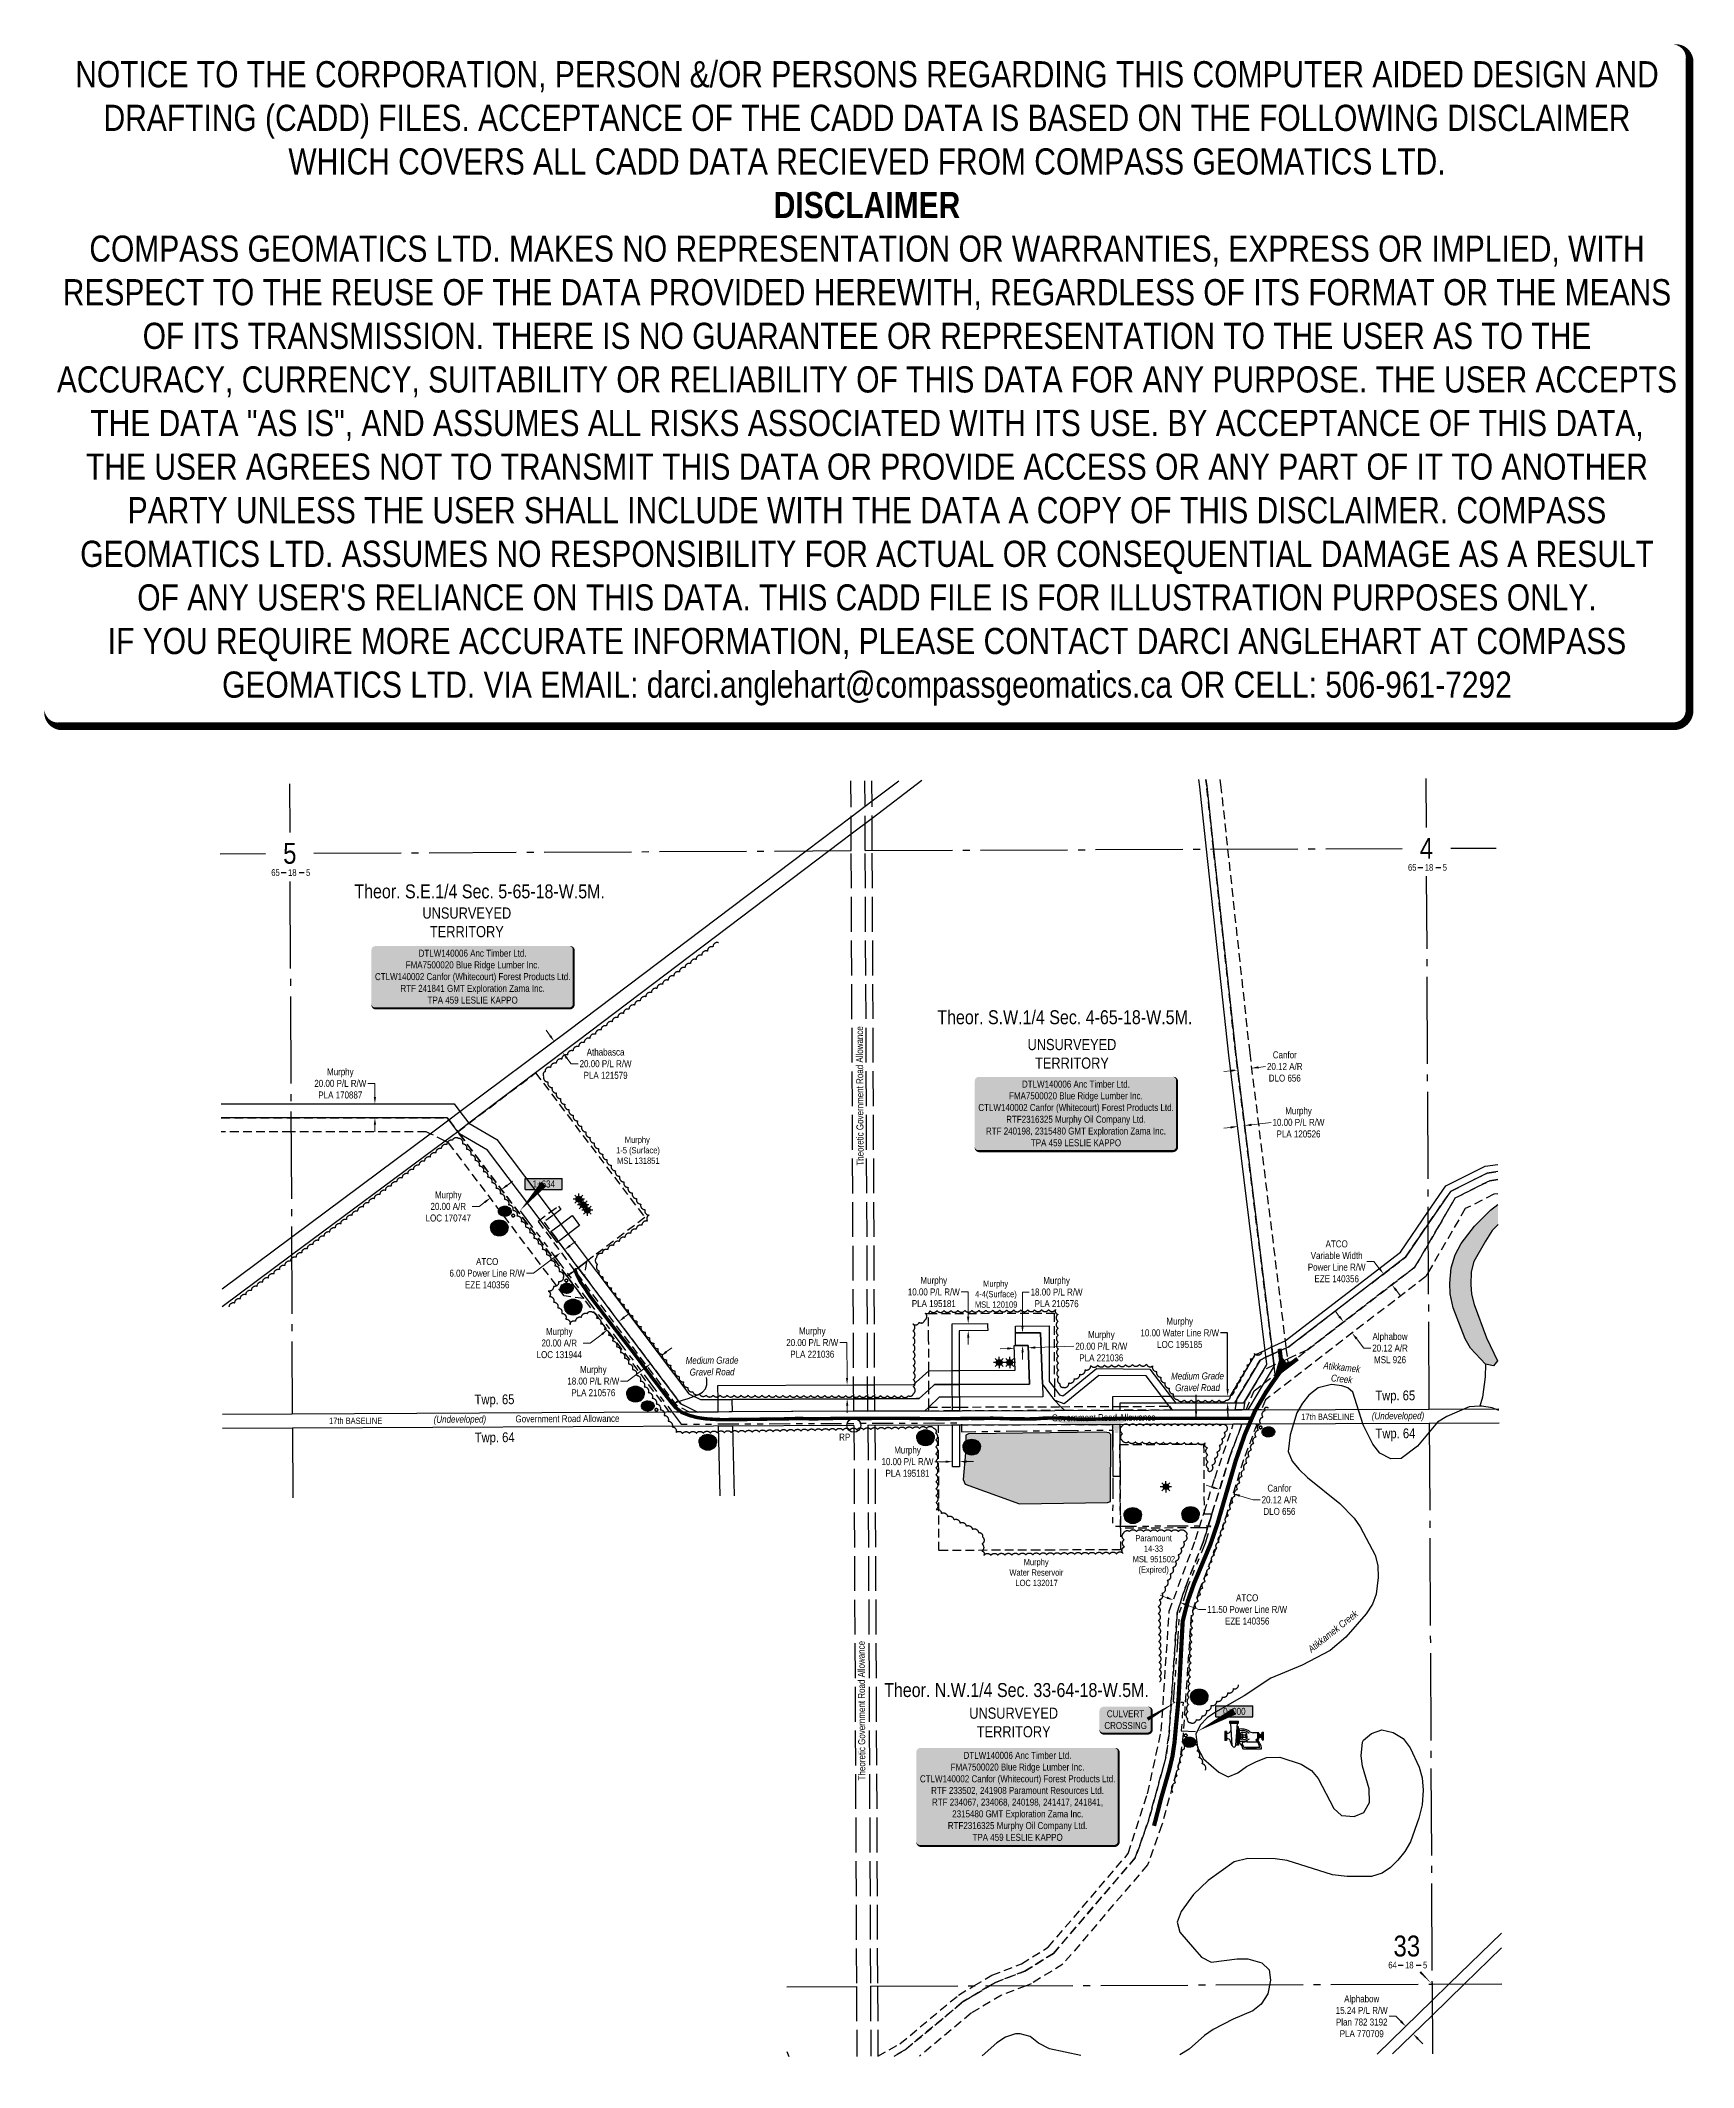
# Model space of a CAD drawing. Extents: x 519965 to 522334, y 6048165 to 6051072.
import ezdxf
from ezdxf.enums import TextEntityAlignment as Align

# ---------------------------------------------------------------- set-up
doc = ezdxf.new("R2010")
doc.units = 0
doc.header["$LTSCALE"] = 5
doc.header["$PDSIZE"] = 0.5
for name, pattern in [('0', [1, 1, 0]), ('foc-ACCESSROAD', [3.75, 2.5, -1.25]), ('foc-DRILLPATH', [14.75, 6, -1.75, 1.75, -1.75, 1.75, -1.75]), ('foc-FLOWLINE', [3.75, 2.5, -1.25]), ('foc-QUARTERLINE', [33, 25, -3, 2, -3]), ('foc-UNSURVEYED', [12.5, 10, -2.5])]:
    doc.linetypes.add(name, pattern=pattern)
doc.layers.get('Defpoints').update_dxf_attribs({"color": 9})
for name, color, linetype in [('10', 1, 'Continuous'), ('35', 37, 'Continuous'), ('9', 3, 'Continuous'), ('AS-ROADS', 254, 'Continuous'), ('C-AR', 13, 'foc-ACCESSROAD'), ('C-RW', 13, 'Continuous'), ('C-SYMBOL', 7, 'Continuous'), ('C-WS', 13, 'foc-ACCESSROAD'), ('C-WS-S', 13, 'Continuous'), ('CG-NOTES', 7, 'Continuous'), ('D-TXT', 6, 'Continuous'), ('F-AR', 190, 'foc-ACCESSROAD'), ('F-EZE', 190, 'foc-FLOWLINE'), ('F-RW', 190, 'Continuous'), ('F-WS', 190, 'foc-ACCESSROAD'), ('F-WS-S', 190, 'Continuous'), ('L-QSEC', 8, 'foc-QUARTERLINE'), ('L-ROAD-T', 7, 'Continuous'), ('L-SEC', 7, 'Continuous'), ('L-SECLBL', 7, 'Continuous'), ('L-UNS-T', 3, 'Continuous'), ('L-USEC', 7, 'foc-UNSURVEYED'), ('oil_and_gas_wells_pt', 7, 'Continuous'), ('P-CROSSINGS', 250, 'Continuous'), ('P-ELEVATION', 7, 'Continuous'), ('P-PDRILLPATH', 12, 'foc-DRILLPATH'), ('P-STATION', 7, 'Continuous'), ('T-BUSH', 110, '0'), ('T-WATER', 160, 'Continuous'), ('T-WATER-H', 133, 'Continuous'), ('T-WATER-T', 170, 'Continuous')]:
    doc.layers.add(name, color=color, linetype=linetype)
for name, color, linetype, lineweight in [('C-AR-T', 13, 'Continuous', 9), ('C-RW-T', 13, 'Continuous', 9), ('C-WS-T', 13, 'Continuous', 9), ('F-AR-T', 190, 'Continuous', 9), ('F-EZE-T', 190, 'Continuous', 9), ('F-RW-T', 190, 'Continuous', 9), ('F-WS-T', 190, 'Continuous', 9), ('T-TEXT', 48, 'Continuous', 18)]:
    doc.layers.add(name, color=color, linetype=linetype, lineweight=lineweight)
doc.layers.add('DISCLAIMER', color=7, linetype='Continuous', plot=False)
doc.layers.add('P-75m DRAINAGE AREA', color=7, linetype='Continuous', true_color=0xf1f8f1)
doc.styles.add('175L', font='', dxfattribs={"height": 20})
doc.styles.add('80', font='', dxfattribs={"height": 10})
doc.styles.add('80CG', font='', dxfattribs={"height": 10})
doc.styles.add('80L', font='', dxfattribs={"height": 10})
doc.styles.add('80LS', font='', dxfattribs={"height": 10})
doc.styles.add('BOLD', font='')
doc.styles.add('Crossing', font='', dxfattribs={"height": 10})
doc.styles.add('foc-LtypeFont', font='', dxfattribs={"height": 7.35})
doc.styles.add('Legend', font='')
doc.styles.add('SIMPLEX', font='')
doc.styles.get('175L').set_extended_font_data('Arial Narrow')
doc.styles.get('80').set_extended_font_data('Arial Narrow')
doc.styles.get('80CG').set_extended_font_data('Arial Narrow')
doc.styles.get('80L').set_extended_font_data('Arial Narrow')
doc.styles.get('80LS').set_extended_font_data('Arial Narrow', italic=True)
doc.styles.get('BOLD').set_extended_font_data('Arial Narrow', bold=True)
doc.styles.get('Crossing').set_extended_font_data('Arial Narrow')
doc.styles.get('foc-LtypeFont').set_extended_font_data('Arial Narrow')
doc.styles.get('Legend').set_extended_font_data('Arial Narrow')
doc.styles.get('SIMPLEX').set_extended_font_data('Arial Narrow')
doc.linetypes.add('foc-TOPO-flowdirection-NOLINE', pattern='A,0,[">",foc-LtypeFont,S=0.3,R=0,X=0,Y=-0.945],-20,[">",foc-LtypeFont,S=0.3,R=0,X=0,Y=-0.945],0', length=20)
doc.dimstyles.new('Compass 5 000', dxfattribs={"dimscale": 5, "dimtxt": 9, "dimasz": 2, "dimexe": 0.2, "dimexo": 0.0625, "dimgap": 0.5, "dimtad": 0, "dimtih": 1, "dimtoh": 1, "dimzin": 0, "dimdsep": 46, "dimtxsty": '80CG', "dimcen": 0.1, "dimse1": 1, "dimse2": 1, "dimclrd": 256, "dimclrt": 256, "dimaunit": 1, "dimadec": 4, "dimazin": 0, "dimtfac": 0.06, "dimtofl": 0, "dimtmove": 0, "dimatfit": 1, "dimfxl": 0.2, "dimtolj": 1, "dimtzin": 0, "dimlwd": -1, "dimarcsym": 0})

msp = doc.modelspace()

# ---------------------------------------------------------------- texts
at = {"layer": 'C-SYMBOL', "color": 3, "style": '175L'}
for s, p in [('Theor. S.E.1/4 Sec. 5-65-18-W.5M.', (520594.071, 6049835.65)), ('Theor. S.W.1/4 Sec. 4-65-18-W.5M.', (521432.762, 6049655.183)), ('Theor. N.W.1/4 Sec. 33-64-18-W.5M.', (521363.52, 6048690.471))]:
    msp.add_text(s, height=20, dxfattribs=at).set_placement(p, align=Align.BOTTOM_CENTER)
at = {"layer": 'C-WS-T', "char_height": 8.99539, "attachment_point": 1, "style": '80L'}
for s, width, insert in [('\\pi21.04922;Murphy\\P\\pi8.59925;1-5 (Surface)\\P\\pi9.91849;MSL 131851', 75.60105, (520781.18, 6049499.948)), ('\\pi25.44225;Murphy\\P\\pi13.93109;4-4(Surface)\\P\\pi13.59054;MSL 120109', 84.38712, (521290.322, 6049293.683)), ('\\pi38.0932;Murphy\\P\\pi17.62653;Water Reservoir\\P\\pi26.23842;LOC 132017', 109.68902, (521335.751, 6048894.479))]:
    msp.add_mtext_dynamic_manual_height_columns(s, width=width, gutter_width=50, heights=[0], dxfattribs=dict(at, insert=insert))
at = {"layer": 'D-TXT', "color": 3, "char_height": 14, "attachment_point": 1, "rotation": 0.29193, "style": '80L'}
for s, insert in [('Twp. 65', (520586.792, 6049130.094)), ('Twp. 65', (521877.747, 6049135.697)), ('Twp. 64', (520587.069, 6049075.7)), ('Twp. 64', (521878.024, 6049081.303))]:
    msp.add_mtext_dynamic_manual_height_columns(s, width=101.3954, gutter_width=47.5, heights=[0], dxfattribs=dict(at, insert=insert))
at = {"layer": 'F-WS-T', "insert": (521516.357, 6048928.69), "char_height": 8.99539, "attachment_point": 1, "style": '80L'}
msp.add_mtext_dynamic_manual_height_columns('\\pi17.41635;Paramount \\P\\pi29.81416;14-33\\P\\pi13.63043;MSL 951502\\P\\pi21.91711;(Expired)', width=84.38712, gutter_width=50, heights=[0], dxfattribs=at)
at = {"layer": 'L-ROAD-T', "style": '80L'}
for s, rotation, p in [('Theoretic Government Road Allowance', 90.262068, (521138.922, 6049558.328)), ('Government Road Allowance', 0.29193, (520719.994, 6049095.587)), ('Government Road Allowance', 0.29193, (521488.522, 6049097.111)), ('Theoretic Government Road Allowance', 90.267503, (521141.437, 6048676.874))]:
    msp.add_text(s, height=10, rotation=rotation, dxfattribs=at).set_placement(p, align=Align.MIDDLE_CENTER)
for p in [(520416.327, 6049092.527), (521809.764, 6049098.337)]:
    msp.add_text('17th BASELINE', height=8.99537, dxfattribs=at).set_placement(p, align=Align.MIDDLE_CENTER)
at = {"layer": 'L-UNS-T', "color": 3, "char_height": 16, "attachment_point": 5, "style": '80L'}
for insert in [(520575.708, 6049807.124), (521442.978, 6049618.589), (521359.44, 6048659.884)]:
    msp.add_mtext_dynamic_manual_height_columns('UNSURVEYED TERRITORY', width=126.41375, gutter_width=47.5, heights=[0], dxfattribs=dict(at, insert=insert))
at = {"layer": 'T-TEXT', "style": '80LS'}
for p in [(520565.809, 6049094.802), (521910.315, 6049099.718)]:
    msp.add_text('(Undeveloped)', height=10, rotation=0.29193, dxfattribs=at).set_placement(p, align=Align.MIDDLE_CENTER)
at = {"layer": 'T-TEXT', "char_height": 9.99486, "attachment_point": 2, "rotation": 0.29193, "style": '80LS'}
for s, insert, width in [('Medium Grade \\PGravel Road', (520927.164, 6049184.222), 75.54546), ('Medium Grade\\PGravel Road', (521622.913, 6049161.763), 144.57743)]:
    msp.add_mtext(s, dxfattribs=dict(at, insert=insert, width=width))
at = {"layer": 'T-WATER-T', "char_height": 10, "attachment_point": 1, "style": '80L'}
for s, width, insert, rotation in [('\\pi0.05;{\\fArial Narrow|b0|i1|c0|p34;Atikkamek\\P\\pi9.60321; Creek}', 53.55157, (521804.004, 6049177.137), 353.830938), ('{\\fArial Narrow|b0|i1|c0|p34;Atikkamek Creek}', 87.28963, (521780.045, 6048767.473), 38.668169)]:
    msp.add_mtext_dynamic_manual_height_columns(s, width=width, gutter_width=50, heights=[0], dxfattribs=dict(at, insert=insert, rotation=rotation))

# ---------------------------------------------------------------- blocks, each defined once
blk = doc.blocks.new('L-SECLBL')
at = {"layer": '9', "color": 7}
for p, q in [((-5.1, -27.8), (-12.3, -27.8)), ((20.7, -27.8), (13.5, -27.8))]:
    blk.add_line(p, q, dxfattribs=at)
at = {"layer": '10', "color": 2, "style": 'SIMPLEX'}
blk.add_attdef('SEC', text='', height=30, dxfattribs=at).set_placement((0, 0), align=Align.MIDDLE)
at = {"layer": '10', "color": 5, "style": '80L'}
blk.add_attdef('TWP', text='', height=9.5, dxfattribs=at).set_placement((-14.4, -27.4), align=Align.MIDDLE_RIGHT)
blk.add_attdef('RGE', text='', height=9.5, dxfattribs=at).set_placement((3.6, -27.4), align=Align.MIDDLE_CENTER)
blk.add_attdef('MER', text='', height=9.5, dxfattribs=at).set_placement((23.2, -27.4), align=Align.MIDDLE_LEFT)
blk = doc.blocks.new('*D429')
at = {"layer": 'C-AR-T', "transparency": 16777216}
for p, q in [((520633.3, 6049430.1), (520641.3, 6049436.1)), ((520593.4, 6049399.9), (520583.4, 6049399.9)), ((520601.4, 6049406), (520593.4, 6049399.9))]:
    blk.add_line(p, q, dxfattribs=at)
for points in [[(520600.4, 6049407.3), (520602.4, 6049404.6), (520609.4, 6049412)], [(520632.3, 6049431.4), (520634.3, 6049428.7), (520625.3, 6049424)]]:
    blk.add_solid(points, dxfattribs=at)
at = {"layer": 'Defpoints', "color": 0, "transparency": 16777216}
for p in [(520609.4, 6049412), (520632.3, 6049381.6), (520648.3, 6049393.7)]:
    blk.add_point(p, dxfattribs=at)
at = {"layer": 'C-AR-T', "transparency": 16777216, "insert": (520549.1, 6049399.9), "char_height": 10, "attachment_point": 5, "style": '80CG'}
blk.add_mtext('\\A1;Murphy\\P20.00 A/R\\PLOC 170747', dxfattribs=at)
blk = doc.blocks.new('*D430')
at = {"layer": 'C-AR-T', "transparency": 16777216}
for p, q in [((520801.4, 6049241), (520809.4, 6049247)), ((520769.5, 6049216.9), (520752.5, 6049204)), ((520752.5, 6049204), (520742.5, 6049204))]:
    blk.add_line(p, q, dxfattribs=at)
for points in [[(520800.4, 6049242.3), (520802.4, 6049239.6), (520793.5, 6049235)], [(520768.5, 6049218.2), (520770.5, 6049215.5), (520777.4, 6049222.9)]]:
    blk.add_solid(points, dxfattribs=at)
at = {"layer": 'Defpoints', "color": 0, "transparency": 16777216}
for p in [(520777.4, 6049222.9), (520837, 6049177.3), (520821, 6049165.2)]:
    blk.add_point(p, dxfattribs=at)
at = {"layer": 'C-AR-T', "transparency": 16777216, "insert": (520708.2, 6049204), "char_height": 10, "attachment_point": 5, "style": '80CG'}
blk.add_mtext('\\A1;Murphy\\P20.00 A/R\\PLOC 131944', dxfattribs=at)
blk = doc.blocks.new('*D431')
at = {"layer": 'C-RW-T', "transparency": 16777216}
for p, q in [((521670.4, 6049513.3), (521660.5, 6049512)), ((521700.2, 6049516.9), (521728.6, 6049520.4))]:
    blk.add_line(p, q, dxfattribs=at)
for points in [[(521670.2, 6049514.9), (521670.6, 6049511.6), (521680.4, 6049514.5)], [(521700, 6049518.6), (521700.4, 6049515.3), (521690.3, 6049515.7)]]:
    blk.add_solid(points, dxfattribs=at)
at = {"layer": 'Defpoints', "color": 0, "transparency": 16777216}
for p in [(521682.2, 6049499.8), (521690.3, 6049515.7), (521692.1, 6049501)]:
    blk.add_point(p, dxfattribs=at)
at = {"layer": 'C-RW-T', "transparency": 16777216, "insert": (521767.7, 6049520.4), "char_height": 10, "attachment_point": 5, "style": '80CG'}
blk.add_mtext('\\A1;Murphy\\P10.00 P/L R/W \\PPLA 120526', dxfattribs=at)
blk = doc.blocks.new('*D432')
at = {"layer": 'C-RW-T', "transparency": 16777216}
for p, q in [((520861.6, 6049191.2), (520869.5, 6049197.3)), ((520806.1, 6049149.4), (520796.1, 6049149.4)), ((520831.2, 6049168.3), (520806.1, 6049149.4))]:
    blk.add_line(p, q, dxfattribs=at)
for points in [[(520860.6, 6049192.6), (520862.6, 6049189.9), (520853.6, 6049185.2)], [(520830.2, 6049169.7), (520832.2, 6049167), (520839.2, 6049174.4)]]:
    blk.add_solid(points, dxfattribs=at)
at = {"layer": 'Defpoints', "color": 0, "transparency": 16777216}
for p in [(520815.5, 6049205.7), (520829.9, 6049216.6), (520853.6, 6049185.2)]:
    blk.add_point(p, dxfattribs=at)
at = {"layer": 'C-RW-T', "transparency": 16777216, "insert": (520757, 6049149.4), "char_height": 10, "attachment_point": 5, "style": '80CG'}
blk.add_mtext('\\A1;Murphy \\P18.00 P/L R/W\\PPLA 210576', dxfattribs=at)
blk = doc.blocks.new('*D433')
at = {"layer": 'Defpoints', "color": 0, "transparency": 16777216}
for p in [(520816.5, 6049722.6), (520828.4, 6049706.6), (520701.1, 6049636.5)]:
    blk.add_point(p, dxfattribs=at)
at = {"layer": 'F-RW-T', "transparency": 16777216}
for p, q in [((520695.2, 6049644.5), (520689.2, 6049652.5)), ((520719.1, 6049612.5), (520725.1, 6049604.5)), ((520725.1, 6049604.5), (520735.1, 6049604.5))]:
    blk.add_line(p, q, dxfattribs=at)
for points in [[(520696.5, 6049645.5), (520693.8, 6049643.5), (520701.1, 6049636.5)], [(520720.4, 6049613.5), (520717.7, 6049611.5), (520713.1, 6049620.5)]]:
    blk.add_solid(points, dxfattribs=at)
at = {"layer": 'F-RW-T', "transparency": 16777216, "insert": (520774.6, 6049604.5), "char_height": 10, "attachment_point": 5, "style": '80CG'}
blk.add_mtext('\\A1;Athabasca\\P20.00 P/L R/W\\PPLA 121579', dxfattribs=at)
blk = doc.blocks.new('*D434')
at = {"layer": 'C-RW-T', "transparency": 16777216}
for p, q in [((520444, 6049576.3), (520434, 6049576.3)), ((520444, 6049556.9), (520444, 6049576.3)), ((520444, 6049516.9), (520444, 6049506.9))]:
    blk.add_line(p, q, dxfattribs=at)
for points in [[(520445.6, 6049556.9), (520442.3, 6049556.9), (520444, 6049546.9)], [(520445.7, 6049516.9), (520442.3, 6049516.9), (520444, 6049526.9)]]:
    blk.add_solid(points, dxfattribs=at)
at = {"layer": 'Defpoints', "color": 0, "transparency": 16777216}
for p in [(520383.8, 6049546.9), (520383.8, 6049526.9), (520444, 6049546.9)]:
    blk.add_point(p, dxfattribs=at)
at = {"layer": 'C-RW-T', "transparency": 16777216, "insert": (520394.4, 6049576.3), "char_height": 10, "attachment_point": 5, "style": '80CG'}
blk.add_mtext('\\A1;Murphy\\P20.00 P/L R/W\\PPLA 170887', dxfattribs=at)
blk = doc.blocks.new('*D435')
at = {"layer": 'C-RW-T', "transparency": 16777216}
for p, q in [((521120.4, 6049204.6), (521110.4, 6049204.6)), ((521120.7, 6049154.1), (521120.4, 6049204.6)), ((521120.9, 6049114.1), (521120.9, 6049104.1))]:
    blk.add_line(p, q, dxfattribs=at)
for points in [[(521122.3, 6049154.1), (521119, 6049154.1), (521120.7, 6049144.1)], [(521122.5, 6049114.1), (521119.2, 6049114.1), (521120.8, 6049124.1)]]:
    blk.add_solid(points, dxfattribs=at)
at = {"layer": 'Defpoints', "color": 0, "transparency": 16777216}
for p in [(521100.8, 6049144), (521100.9, 6049124), (521120.7, 6049144.1)]:
    blk.add_point(p, dxfattribs=at)
at = {"layer": 'C-RW-T', "transparency": 16777216, "insert": (521070.8, 6049204.6), "char_height": 10, "attachment_point": 5, "style": '80CG'}
blk.add_mtext('\\A1;Murphy\\P20.00 P/L R/W\\PPLA 221036', dxfattribs=at)
blk = doc.blocks.new('*D436')
at = {"layer": 'Defpoints', "color": 0, "transparency": 16777216}
for p in [(521680.5, 6049595.2), (521700.4, 6049598.1), (521700.5, 6049597.6)]:
    blk.add_point(p, dxfattribs=at)
at = {"layer": 'F-AR-T', "transparency": 16777216}
for p, q in [((521670.5, 6049594.4), (521660.6, 6049593.2)), ((521710.3, 6049599.3), (521720.3, 6049600.5))]:
    blk.add_line(p, q, dxfattribs=at)
for points in [[(521670.3, 6049596), (521670.7, 6049592.7), (521680.5, 6049595.6)], [(521710.1, 6049600.9), (521710.6, 6049597.6), (521700.4, 6049598.1)]]:
    blk.add_solid(points, dxfattribs=at)
at = {"layer": 'F-AR-T', "transparency": 16777216, "insert": (521748, 6049600.5), "char_height": 10, "attachment_point": 5, "style": '80CG'}
blk.add_mtext('\\A1;Canfor\\P20.12 A/R\\PDLO 656', dxfattribs=at)
blk = doc.blocks.new('*D437')
at = {"layer": 'Defpoints', "color": 0, "transparency": 16777216}
for p in [(521860.2, 6049255.7), (521872.5, 6049239.8), (521844.6, 6049218.3)]:
    blk.add_point(p, dxfattribs=at)
at = {"layer": 'F-AR-T', "transparency": 16777216}
for p, q in [((521826.2, 6049242.1), (521820.1, 6049250)), ((521850.7, 6049210.4), (521861.2, 6049196.7)), ((521861.2, 6049196.7), (521871.2, 6049196.7))]:
    blk.add_line(p, q, dxfattribs=at)
for points in [[(521827.5, 6049243.1), (521824.9, 6049241.1), (521832.3, 6049234.2)], [(521852, 6049211.4), (521849.4, 6049209.3), (521844.6, 6049218.3)]]:
    blk.add_solid(points, dxfattribs=at)
at = {"layer": 'F-AR-T', "transparency": 16777216, "insert": (521898.9, 6049196.7), "char_height": 10, "attachment_point": 5, "style": '80CG'}
blk.add_mtext('\\A1;Alphabow\\P20.12 A/R\\PMSL 926', dxfattribs=at)
blk = doc.blocks.new('*D438')
at = {"layer": 'Defpoints', "color": 0, "transparency": 16777216}
for p in [(521673.9, 6048988.1), (521635.1, 6048931.7), (521654.4, 6048925.7)]:
    blk.add_point(p, dxfattribs=at)
at = {"layer": 'F-AR-T', "transparency": 16777216}
for p, q in [((521645, 6048997.1), (521635.5, 6049000.1)), ((521683.4, 6048985.1), (521702.5, 6048979.2)), ((521702.5, 6048979.2), (521712.5, 6048979.2))]:
    blk.add_line(p, q, dxfattribs=at)
for points in [[(521645.5, 6048998.7), (521644.5, 6048995.5), (521654.6, 6048994.1)], [(521683.9, 6048986.7), (521682.9, 6048983.5), (521673.9, 6048988.1)]]:
    blk.add_solid(points, dxfattribs=at)
at = {"layer": 'F-AR-T', "transparency": 16777216, "insert": (521740.3, 6048979.2), "char_height": 10, "attachment_point": 5, "style": '80CG'}
blk.add_mtext('\\A1;Canfor\\P20.12 A/R\\PDLO 656', dxfattribs=at)
blk = doc.blocks.new('*D439')
at = {"layer": 'Defpoints', "color": 0, "transparency": 16777216}
for p in [(521889.6, 6049303.1), (521860.2, 6049280.6), (521872.2, 6049265)]:
    blk.add_point(p, dxfattribs=at)
at = {"layer": 'F-EZE-T', "transparency": 16777216}
for p, q in [((521875.8, 6049321.1), (521865.8, 6049321.1)), ((521883.5, 6049311.1), (521875.8, 6049321.1)), ((521907.7, 6049279.6), (521913.8, 6049271.7))]:
    blk.add_line(p, q, dxfattribs=at)
for points in [[(521884.8, 6049312.1), (521882.2, 6049310), (521889.6, 6049303.1)], [(521909, 6049280.6), (521906.3, 6049278.6), (521901.6, 6049287.5)]]:
    blk.add_solid(points, dxfattribs=at)
at = {"layer": 'F-EZE-T', "transparency": 16777216, "insert": (521822.4, 6049321.1), "char_height": 10, "attachment_point": 5, "style": '80CG'}
blk.add_mtext('\\A1;ATCO\\PVariable Width \\PPower Line R/W\\PEZE 140356', dxfattribs=at)
blk = doc.blocks.new('*D440')
at = {"layer": 'Defpoints', "color": 0, "transparency": 16777216}
for p in [(521597, 6048859.2), (521588.3, 6048835.5), (521606.3, 6048855.8)]:
    blk.add_point(p, dxfattribs=at)
at = {"layer": 'F-EZE-T', "transparency": 16777216}
for p, q in [((521578.9, 6048838.9), (521569.5, 6048842.4)), ((521606.9, 6048828.6), (521624.9, 6048822)), ((521624.9, 6048822), (521634.9, 6048822))]:
    blk.add_line(p, q, dxfattribs=at)
for points in [[(521579.5, 6048840.5), (521578.4, 6048837.4), (521588.3, 6048835.5)], [(521607.5, 6048830.2), (521606.3, 6048827.1), (521597.5, 6048832.1)]]:
    blk.add_solid(points, dxfattribs=at)
at = {"layer": 'F-EZE-T', "transparency": 16777216, "insert": (521694.1, 6048822), "char_height": 10, "width": 573.044, "attachment_point": 5, "style": '80CG'}
blk.add_mtext('\\A1;ATCO\\P11.50 Power Line R/W\\PEZE 140356', dxfattribs=at)
blk = doc.blocks.new('*U442')
h = blk.add_hatch(color=255)
edge = h.paths.add_edge_path()
edge.add_line((-139, -71), (139, -71))
edge.add_arc((139, -65), 6, 270, 360)
edge.add_line((145, -65), (145, 63.5))
edge.add_arc((139, 63.5), 6, 0, 90)
edge.add_line((139, 69.5), (-139, 69.5))
edge.add_arc((-139, 63.5), 6, 90, 180)
edge.add_line((-145, 63.5), (-145, -65))
edge.add_arc((-139, -65), 6, 180, 270)
at = {"color": 44, "flags": 128}
blk.add_lwpolyline([(-139, -71, 3, 3, 0), (139, -71, 3, 3, 0.414214), (145, -65, 3, 3, 0), (145, 63.5, 3, 0, 0.414214), (139, 69.5, 0, 0, 0), (-139, 69.5, 0, 0, 0.414214), (-145, 63.5, 0, 0, 0), (-145, -65, 0, 3, 0.414214)], format="xyseb", close=True, dxfattribs=at)
at = {"color": 44, "style": '80'}
blk.add_attdef('ENTER_TEXT_001', (-36, -5), '', height=10, dxfattribs=at)
blk = doc.blocks.new('*D445')
at = {"layer": 'C-RW', "transparency": 16777216}
for p, q in [((521665.7, 6049218.6), (521655.7, 6049218.6)), ((521666, 6049138.2), (521665.7, 6049218.6)), ((521666.1, 6049108.2), (521666.2, 6049098.2))]:
    blk.add_line(p, q, dxfattribs=at)
for points in [[(521667.7, 6049138.2), (521664.4, 6049138.2), (521666.1, 6049128.2)], [(521667.8, 6049108.2), (521664.5, 6049108.2), (521666.1, 6049118.2)]]:
    blk.add_solid(points, dxfattribs=at)
at = {"layer": 'Defpoints', "color": 0, "transparency": 16777216}
for p in [(521658.3, 6049128.1), (521658.4, 6049118.1), (521666.1, 6049128.2)]:
    blk.add_point(p, dxfattribs=at)
at = {"layer": 'C-RW', "transparency": 16777216, "insert": (521597.5, 6049218.6), "char_height": 10, "attachment_point": 5, "style": '80CG'}
blk.add_mtext('\\A1;Murphy\\P10.00 Water Line R/W\\PLOC 195185', dxfattribs=at)
blk = doc.blocks.new('*D446')
at = {"layer": 'C-RW-T', "transparency": 16777216}
for p, q in [((521261.9, 6049033.9), (521246.4, 6049033.9)), ((521291.9, 6049034), (521301.9, 6049034.1))]:
    blk.add_line(p, q, dxfattribs=at)
for points in [[(521261.9, 6049035.6), (521261.9, 6049032.2), (521271.9, 6049034)], [(521291.9, 6049035.7), (521291.9, 6049032.4), (521281.9, 6049034)]]:
    blk.add_solid(points, dxfattribs=at)
at = {"layer": 'Defpoints', "color": 0, "transparency": 16777216}
for p in [(521271.8, 6049059), (521271.9, 6049034), (521281.8, 6049059.1)]:
    blk.add_point(p, dxfattribs=at)
at = {"layer": 'C-RW-T', "transparency": 16777216, "insert": (521207.3, 6049033.9), "char_height": 10, "attachment_point": 5, "style": '80CG'}
blk.add_mtext('\\A1;Murphy\\P10.00 P/L R/W\\PPLA 195181', dxfattribs=at)
blk = doc.blocks.new('*U447')
h = blk.add_hatch(color=255)
edge = h.paths.add_edge_path()
edge.add_line((-139, -54), (139, -54))
edge.add_arc((139, -48), 6, 270, 360)
edge.add_line((145, -48), (145, 46.5))
edge.add_arc((139, 46.5), 6, 0, 90)
edge.add_line((139, 52.5), (-139, 52.5))
edge.add_arc((-139, 46.5), 6, 90, 180)
edge.add_line((-145, 46.5), (-145, -48))
edge.add_arc((-139, -48), 6, 180, 270)
at = {"color": 44, "flags": 128}
blk.add_lwpolyline([(-139, -54, 3, 3, 0), (139, -54, 3, 3, 0.414214), (145, -48, 3, 3, 0), (145, 46.5, 3, 0, 0.414214), (139, 52.5, 0, 0, 0), (-139, 52.5, 0, 0, 0.414214), (-145, 46.5, 0, 0, 0), (-145, -48, 0, 3, 0.414214)], format="xyseb", close=True, dxfattribs=at)
at = {"color": 44, "style": '80'}
blk.add_attdef('ENTER_TEXT_001', (-36, -5), '', height=10, dxfattribs=at)
blk = doc.blocks.new('*D448')
at = {"layer": 'C-RW-T', "transparency": 16777216}
for p, q in [((521381.9, 6049277.1), (521371.9, 6049277.1)), ((521371.9, 6049277.1), (521372.1, 6049238.6)), ((521372.1, 6049228.6), (521372.1, 6049238.6)), ((521372.2, 6049190.4), (521372.2, 6049180.4))]:
    blk.add_line(p, q, dxfattribs=at)
for points in [[(521373.8, 6049228.7), (521370.4, 6049228.6), (521372.1, 6049218.6)], [(521373.9, 6049190.5), (521370.6, 6049190.4), (521372.2, 6049200.4)]]:
    blk.add_solid(points, dxfattribs=at)
at = {"layer": 'Defpoints', "color": 0, "transparency": 16777216}
for p in [(521370.2, 6049218.6), (521372.1, 6049218.6), (521370.3, 6049200.4)]:
    blk.add_point(p, dxfattribs=at)
at = {"layer": 'C-RW-T', "transparency": 16777216, "insert": (521421, 6049277.1), "char_height": 10, "attachment_point": 5, "style": '80CG'}
blk.add_mtext('\\A1;Murphy \\P18.00 P/L R/W\\PPLA 210576', dxfattribs=at)
blk = doc.blocks.new('*D449')
at = {"layer": 'C-RW-T', "transparency": 16777216}
for p, q in [((521350.3, 6049196.2), (521340.3, 6049195.9)), ((521390.3, 6049197.5), (521445.5, 6049199.4))]:
    blk.add_line(p, q, dxfattribs=at)
for points in [[(521350.3, 6049197.9), (521350.4, 6049194.5), (521360.3, 6049196.5)], [(521390.3, 6049199.2), (521390.4, 6049195.9), (521380.3, 6049197.2)]]:
    blk.add_solid(points, dxfattribs=at)
at = {"layer": 'Defpoints', "color": 0, "transparency": 16777216}
for p in [(521380.3, 6049197.2), (521361, 6049175.3), (521381, 6049176)]:
    blk.add_point(p, dxfattribs=at)
at = {"layer": 'C-RW-T', "transparency": 16777216, "insert": (521485.1, 6049199.4), "char_height": 10, "width": 372.499, "attachment_point": 5, "style": '80CG'}
blk.add_mtext('\\A1;Murphy \\P20.00 P/L R/W\\PPLA 221036', dxfattribs=at)
blk = doc.blocks.new('*U451')
h = blk.add_hatch(color=255)
edge = h.paths.add_edge_path()
edge.add_line((-139, -45.5), (139, -45.5))
edge.add_arc((139, -39.5), 6, 270, 360)
edge.add_line((145, -39.5), (145, 38))
edge.add_arc((139, 38), 6, 0, 90)
edge.add_line((139, 44), (-139, 44))
edge.add_arc((-139, 38), 6, 90, 180)
edge.add_line((-145, 38), (-145, -39.5))
edge.add_arc((-139, -39.5), 6, 180, 270)
at = {"color": 44, "flags": 128}
blk.add_lwpolyline([(-139, -45.5, 3, 3, 0), (139, -45.5, 3, 3, 0.414214), (145, -39.5, 3, 3, 0), (145, 38, 3, 0, 0.414214), (139, 44, 0, 0, 0), (-139, 44, 0, 0, 0.414214), (-145, 38, 0, 0, 0), (-145, -39.5, 0, 3, 0.414214)], format="xyseb", close=True, dxfattribs=at)
at = {"color": 44, "style": '80'}
blk.add_attdef('ENTER_TEXT_001', (-36, -5), '', height=10, dxfattribs=at)
blk = doc.blocks.new('*D450')
at = {"layer": 'Defpoints', "color": 0, "transparency": 16777216}
for p in [(520710.8, 6049334), (520780.1, 6049242.3), (520784.9, 6049245.9)]:
    blk.add_point(p, dxfattribs=at)
at = {"layer": 'F-EZE-T', "transparency": 16777216}
for p, q in [((520702.9, 6049328), (520671.2, 6049304.1)), ((520723.6, 6049343.7), (520731.6, 6049349.7)), ((520671.2, 6049304.1), (520661.2, 6049304.1))]:
    blk.add_line(p, q, dxfattribs=at)
for points in [[(520701.9, 6049329.3), (520703.9, 6049326.7), (520710.8, 6049334)], [(520722.6, 6049345), (520724.6, 6049342.3), (520715.6, 6049337.6)]]:
    blk.add_solid(points, dxfattribs=at)
at = {"layer": 'F-EZE-T', "transparency": 16777216, "insert": (520604.9, 6049304.1), "char_height": 10, "attachment_point": 5, "style": '80CG'}
blk.add_mtext('\\A1;ATCO\\P6.00 Power Line R/W\\PEZE 140356', dxfattribs=at)
blk = doc.blocks.new('GAS')
h = blk.add_hatch(color=255)
h.dxf.hatch_style = 1
edge = h.paths.add_edge_path()
edge.add_arc((0, 0), 0.9, 0, 360)
for p, q in [((-0.81, 0), (-1.62, 0)), ((-0.57, 0.57), (-1.14, 1.14)), ((0, 0.81), (0, 1.62)), ((0.57, 0.57), (1.14, 1.14)), ((1.62, 0), (0.81, 0)), ((-0.57, -0.57), (-1.14, -1.14)), ((0, -0.81), (0, -1.62)), ((1.14, -1.14), (0.57, -0.57))]:
    blk.add_line(p, q)
blk.add_circle((0, 0), 0.8)
blk = doc.blocks.new('xing2')
h = blk.add_hatch(color=50)
h.dxf.hatch_style = 1
edge = h.paths.add_edge_path()
edge.add_ellipse((0, 0), major_axis=(-12.5, 0), ratio=0.816297, start_angle=0, end_angle=360)
h = blk.add_hatch(color=250)
h.dxf.hatch_style = 1
edge = h.paths.add_edge_path()
edge.add_ellipse((0, -2), major_axis=(-12.5, 0), ratio=0.816297, start_angle=0, end_angle=180)
edge.add_line((12.5, -2), (12.5, 0))
edge.add_ellipse((0, 0), major_axis=(-12.5, 0), ratio=0.816297, start_angle=0, end_angle=180, ccw=False)
edge.add_line((-12.5, 0), (-12.5, -2))
at = {"color": 250}
blk.add_ellipse((0, 0), major_axis=(-12.5, 0), ratio=0.816297, dxfattribs=at)
blk.add_ellipse((0, -2), major_axis=(-12.5, 0), ratio=0.816297, start_param=0, end_param=3.141593, dxfattribs=at)
at = {"color": 250, "style": 'Crossing'}
blk.add_attdef('CROSSING', text='', height=9, dxfattribs=at).set_placement((0.1, 0), align=Align.MIDDLE_CENTER)
at = {"color": 250, "style": 'Crossing', "flags": 1}
for tag, p in [('DESCRIPTION', (0.1, -25.8)), ('OWNER', (0.1, -12.5)), ('LOCATION', (0.1, -39.3)), ('DWG_REF', (0.1, -52.8))]:
    blk.add_attdef(tag, text='', height=9, dxfattribs=at).set_placement(p, align=Align.MIDDLE_CENTER)
blk = doc.blocks.new('*U454')
h = blk.add_hatch(color=254)
edge = h.paths.add_edge_path()
edge.add_line((-31.5, -20), (31.5, -20))
edge.add_arc((31.5, -14), 6, 270, 360)
edge.add_line((37.5, -14), (37.5, 12.5))
edge.add_arc((31.5, 12.5), 6, 0, 90)
edge.add_line((31.5, 18.5), (-31.5, 18.5))
edge.add_arc((-31.5, 12.5), 6, 90, 180)
edge.add_line((-37.5, 12.5), (-37.5, -14))
edge.add_arc((-31.5, -14), 6, 180, 270)
at = {"color": 160, "flags": 128}
blk.add_lwpolyline([(-31.5, -20, 3, 3, 0), (31.5, -20, 3, 3, 0.414214), (37.5, -14, 3, 3, 0), (37.5, 12.5, 3, 0, 0.414214), (31.5, 18.5, 0, 0, 0), (-31.5, 18.5, 0, 0, 0.414214), (-37.5, 12.5, 0, 0, 0), (-37.5, -14, 0, 3, 0.414214)], format="xyseb", close=True, dxfattribs=at)
at = {"color": 160, "style": '80'}
blk.add_attdef('ENTER_TEXT_001', (-26.8, -4.9), '', height=10, dxfattribs=at)
blk = doc.blocks.new('*U455')
at = {"layer": '35', "color": 3}
blk.add_circle((0, 0), 10, dxfattribs=at)
at = {"layer": '35', "color": 3, "style": '80'}
blk.add_attdef('RP_001', (-21.1, -21.8), '', height=10, dxfattribs=at)
blk = doc.blocks.new('AA')
at = {"const_width": 4}
blk.add_lwpolyline([(-1, 0, 1), (1, 0, 1)], format="xyb", close=True, dxfattribs=at)
blk.add_circle((0, 0), 2)
blk = doc.blocks.new('Route_Letters')
h = blk.add_hatch(color=255)
h.dxf.hatch_style = 1
edge = h.paths.add_edge_path()
edge.add_ellipse((-0.1, 0.5), major_axis=(-12, 0), ratio=0.789318, start_angle=0, end_angle=360)
at = {"color": 5}
blk.add_open_spline([(-12.3, 0.5), (-12.3, -0.3), (-12.2, -1), (-11.7, -2.8), (-11.1, -3.9), (-9.6, -5.8), (-8.5, -6.7), (-6.2, -8), (-4.9, -8.5), (-2.1, -9.2), (-0.7, -9.3), (2.2, -9.1), (3.6, -8.8), (6.3, -7.9), (7.5, -7.2), (9.5, -5.6), (10.4, -4.6), (11.6, -2.5), (12, -1.4), (12.2, 0.9), (12, 2.1), (11.2, 4.3), (10.5, 5.4), (8.8, 7.2), (7.7, 8), (5.3, 9.2), (3.9, 9.7), (1.1, 10.2), (-0.4, 10.2), (-3.2, 9.9), (-4.6, 9.6), (-7.2, 8.5), (-8.3, 7.7), (-10.2, 6), (-11, 5), (-12, 2.9), (-12.3, 1.7), (-12.3, 0.5), (-12.3, 0.5), (-12.3, 0.5)], degree=3, knots=[0, 0, 0, 0, 0.219529, 0.219529, 0.575727, 0.575727, 0.931924, 0.931924, 1.288121, 1.288121, 1.644318, 1.644318, 2.000515, 2.000515, 2.356712, 2.356712, 2.712909, 2.712909, 3.069107, 3.069107, 3.425304, 3.425304, 3.781501, 3.781501, 4.137698, 4.137698, 4.493895, 4.493895, 4.850092, 4.850092, 5.20629, 5.20629, 5.562487, 5.562487, 5.918684, 5.918684, 6.274881, 6.274881, 6.283185, 6.283185, 6.283185, 6.283185], dxfattribs=at)
at = {"color": 14, "style": 'BOLD'}
blk.add_attdef('A', text='', height=9.5, dxfattribs=at).set_placement((0.2, 1), align=Align.MIDDLE)
blk = doc.blocks.new('*D469')
at = {"layer": 'C-RW-T', "transparency": 16777216}
for p, q in [((521294.1, 6049277.2), (521284.1, 6049277.2)), ((521294.3, 6049241.7), (521294.1, 6049277.2)), ((521294.4, 6049211.7), (521294.4, 6049201.7))]:
    blk.add_line(p, q, dxfattribs=at)
for points in [[(521295.9, 6049241.7), (521292.6, 6049241.7), (521294.3, 6049231.7)], [(521296, 6049211.7), (521292.7, 6049211.7), (521294.3, 6049221.7)]]:
    blk.add_solid(points, dxfattribs=at)
at = {"layer": 'Defpoints', "color": 0, "transparency": 16777216}
for p in [(521290.8, 6049231.7), (521290.9, 6049221.7), (521294.3, 6049231.7)]:
    blk.add_point(p, dxfattribs=at)
at = {"layer": 'C-RW-T', "transparency": 16777216, "insert": (521245, 6049277.2), "char_height": 10, "attachment_point": 5, "style": '80CG'}
blk.add_mtext('\\A1;Murphy\\P10.00 P/L R/W\\PPLA 195181', dxfattribs=at)
blk = doc.blocks.new('*D479')
at = {"layer": 'Defpoints', "color": 0, "transparency": 16777216}
for p in [(521920.1, 6048223.1), (521921.4, 6048224.3), (521930.7, 6048212.2)]:
    blk.add_point(p, dxfattribs=at)
at = {"layer": 'F-RW-T', "transparency": 16777216}
for p, q in [((521907.4, 6048238.7), (521897.4, 6048238.7)), ((521914.4, 6048231.5), (521907.4, 6048238.7)), ((521938.9, 6048206.2), (521945.9, 6048199.1))]:
    blk.add_line(p, q, dxfattribs=at)
for points in [[(521915.6, 6048232.7), (521913.2, 6048230.3), (521921.4, 6048224.3)], [(521940.1, 6048207.4), (521937.8, 6048205.1), (521932, 6048213.4)]]:
    blk.add_solid(points, dxfattribs=at)
at = {"layer": 'F-RW-T', "transparency": 16777216, "insert": (521858.3, 6048238.7), "char_height": 10, "attachment_point": 5, "style": '80CG'}
blk.add_mtext('\\A1;Alphabow\\P15.24 P/L R/W\\PPlan 782 3192\\PPLA 770709', dxfattribs=at)
blk = doc.blocks.new('A$C3B00152F')
at = {"layer": 'AS-ROADS', "flags": 128}
blk.add_lwpolyline([(521734.2, 6049152.2, 5, 5, 0), (521742, 6049163.2, 5, 5, 0), (521762.7, 6049178.8, 5, 5, 0)], format="xyseb", dxfattribs=at)
at = {"layer": 'AS-ROADS', "const_width": 5, "flags": 128}
for points in [[(521743.6, 6049178.8), (521740.6, 6049168.3), (521737.9, 6049157.2)], [(521744.3, 6049165.4), (521741.3, 6049190.7)], [(521742.1, 6049179.9), (521748.1, 6049171.4), (521755.6, 6049173.4)]]:
    blk.add_lwpolyline(points, dxfattribs=at)
blk = doc.blocks.new('*U483')
h = blk.add_hatch(color=111)
h.dxf.hatch_style = 1
h.paths.add_polyline_path([(-26.5, 8), (26.5, 8), (26.5, -8), (-26.5, -8)])
for p, q in [((-26.5, -8), (-26.5, 8)), ((-26.5, 8), (26.5, 8)), ((26.5, -8), (26.5, 8)), ((-26.5, -8), (26.5, -8))]:
    blk.add_line(p, q)
at = {"layer": 'P-ELEVATION', "color": 7, "flags": 128}
blk.add_lwpolyline([(0, 0, 10, 0, 0), (-53.4, -28.9, 0, 0, 0)], format="xyseb", dxfattribs=at)
at = {"layer": 'P-ELEVATION', "style": 'Legend'}
blk.add_attdef('STATION', text='', height=10, dxfattribs=at).set_placement((0, 0), align=Align.MIDDLE_CENTER)
blk = doc.blocks.new('A$C32476C2E')
for p, q in [((-72.4, 15.5), (-79.5, 15.5)), ((-79.5, 15.5), (-79.5, -19.6)), ((-76, 15.5), (-76, -19.6)), ((-72.4, 15.5), (-72.4, -19.6)), ((-61.9, 54.2), (-61.9, 47.2)), ((-61.9, 54.2), (-26.7, 54.2)), ((-61.9, 50.7), (-26.7, 50.7)), ((-61.9, 47.2), (-26.7, 47.2)), ((-51.3, -37.8), (-56.6, 46.4)), ((-37.3, -37.2), (-31, 46.6)), ((-32, -2.1), (-32, 33.1)), ((-27.6, 33.1), (-32, 33.1)), ((-27.6, 24.3), (-27.6, 33.1)), ((-27.6, -2.1), (-27.6, 24.3)), ((-23.2, 24.3), (-27.6, 24.3)), ((-26.7, 47.2), (-26.7, 54.2)), ((-23.2, -2.1), (-23.2, 24.3)), ((-19.7, -2.1), (-19.7, 6.8)), ((-19.7, 4.3), (-13.4, 4.3)), ((-13.4, 6.8), (-9.9, 6.8)), ((-13.4, -2.1), (-13.4, 6.8)), ((-9.9, -2.1), (-9.9, 6.8)), ((-9.9, 2.3), (1.4, 2.3)), ((1.4, 4.2), (3.1, 5.9)), ((1.4, -2.1), (1.4, 4.2)), ((3.1, -2.1), (3.1, 8.5)), ((5.3, -2.1), (5.3, 8.8)), ((50.6, 10.2), (29.5, 10.2)), ((47.1, -14.4), (47.1, 10.2)), ((50.6, -14.4), (50.6, 10.2)), ((54.1, 3.2), (50.6, 6.7)), ((54.1, -7.3), (54.1, 3.2)), ((59.4, 2.3), (54.1, 2.3)), ((62.9, 5), (59.4, 5)), ((59.4, -9.1), (59.4, 5)), ((62.9, -16.1), (62.9, 12)), ((62.9, 12), (68.2, 12)), ((68.2, -16.1), (68.2, 12)), ((-72.4, -19.6), (-79.5, -19.6)), ((-51.1, -39.2), (-57.1, -22.7)), ((-27.6, -37.2), (-37.3, -37.2)), ((-32, -2.1), (-32, -37.2)), ((-27.6, -2.1), (-27.6, -28.4)), ((-27.6, -28.4), (-27.6, -37.2)), ((-23.2, -28.4), (-27.6, -28.4)), ((-23.2, -2.1), (-23.2, -28.4)), ((-19.7, -2.1), (-19.7, -10.9)), ((-19.7, -8.4), (-13.4, -8.4)), ((-13.4, -2.1), (-13.4, -10.9)), ((-13.4, -10.9), (-9.9, -10.9)), ((4.3, -24.1), (-10.6, -26.9)), ((-10.2, -51.1), (61.2, -51.1)), ((-9.9, -2.1), (-9.9, -10.9)), ((-9.9, -6.5), (1.4, -6.5)), ((54.9, -45.8), (-6.2, -45.8)), ((1.4, -2.1), (1.4, -8.3)), ((1.4, -8.3), (3.1, -10)), ((4.3, -49), (2.2, -51.1)), ((3.1, -2.1), (3.1, -12.6)), ((4.3, -18.7), (4.3, -24.1)), ((4.3, -24.1), (45.7, -24.1)), ((39.4, -49), (4.3, -49)), ((5.3, -2.1), (5.3, -12.9)), ((39.4, -49), (41.5, -51.1)), ((50.6, -14.4), (45.3, -14.4)), ((54.1, -7.3), (50.6, -10.8)), ((59.4, -6.5), (54.1, -6.5)), ((62.9, -9.1), (59.4, -9.1)), ((62.9, -16.1), (68.2, -16.1))]:
    blk.add_line(p, q)
for centre, radius, start, end in [((-70.7, 24.3), 16, 263.59452, 348.02693), ((-57.3, 46.5), 0.664, 348.39645, 77.27232), ((-30.3, 46.4), 0.729, 94.53995, 183.86606), ((-14.1, -21.6), 46.8, 56.19007, 101.19007), ((-14.1, -21.6), 40.7, 56.19007, 102.90917), ((-13.7, 6), 6.05, 82.55689, 172.55689), ((-13.8, -30.6), 42.6, 66.52911, 88.78776), ((3.5, 13.4), 4.89, 265.57736, 292.96393), ((6.9, 5.5), 3.68, 95.16317, 112.96393), ((13.4, 17.3), 7.11, 226.69077, 273.74621), ((29.2, 35), 24.7, 225.69859, 270.69859), ((-71, -26.8), 14.5, 16.37076, 95.53868), ((-44.3, -37.5), 7.04, 182.34534, 2.34534), ((-14.1, 17.5), 40.7, 257.09083, 303.80993), ((-52.7, -60.4), 43.5, 12.33812, 47.33812), ((-13.7, -10.1), 6.05, 187.44311, 277.44311), ((-9.9, -30.4), 3.52, 100.75821, 215.05121), ((-13.8, 26.5), 42.6, 271.21224, 293.47089), ((-52.7, -60.4), 48.7, 17.38188, 35.05121), ((3.5, -17.5), 4.89, 67.03607, 94.42264), ((6.9, -9.6), 3.68, 247.03607, 264.83683), ((13.4, -21.5), 7.11, 86.25379, 133.30923), ((-10.2, -60.7), 66.8, 12.83031, 42.62169), ((-10.2, -60.7), 72.1, 7.62169, 42.62169)]:
    blk.add_arc(centre, radius, start, end)
blk = doc.blocks.new('*U485')
h = blk.add_hatch(color=111)
h.dxf.hatch_style = 1
h.paths.add_polyline_path([(-26.5, 8), (26.5, 8), (26.5, -8), (-26.5, -8)])
for p, q in [((-26.5, -8), (-26.5, 8)), ((-26.5, 8), (26.5, 8)), ((26.5, -8), (26.5, 8)), ((-26.5, -8), (26.5, -8))]:
    blk.add_line(p, q)
at = {"layer": 'P-ELEVATION', "color": 7, "flags": 128}
blk.add_lwpolyline([(0, 0, 10, 0, 0), (-34, -38.3, 0, 0, 0)], format="xyseb", dxfattribs=at)
at = {"layer": 'P-ELEVATION', "style": 'Legend'}
blk.add_attdef('STATION', text='', height=10, dxfattribs=at).set_placement((0, 0), align=Align.MIDDLE_CENTER)
blk = doc.blocks.new('Disclaimer_Legal')
at = {"layer": 'DISCLAIMER', "color": 254, "flags": 128}
blk.add_lwpolyline([(-3612.9, -1104.6, 37.5, 37.5, 0), (4096.1, -1104.6, 37.5, 37.5, 0.414214), (4171.1, -1029.6, 37.5, 37.5, 0), (4171.1, 2078.7, 37.5, 0, 0.414214), (4096.1, 2153.7, 0, 0, 0), (-3612.9, 2153.7, 0, 0, 0.414214), (-3687.9, 2078.7, 0, 0, 0), (-3687.9, -1029.6, 0, 37.5, 0.414214)], format="xyseb", close=True, dxfattribs=at)
at = {"layer": 'DISCLAIMER', "color": 254, "insert": (241.6, 533.9), "char_height": 125, "width": 7717.568, "attachment_point": 5, "style": '80'}
blk.add_mtext('NOTICE TO THE CORPORATION, PERSON &/OR PERSONS REGARDING THIS COMPUTER AIDED DESIGN AND DRAFTING (CADD) FILES. ACCEPTANCE OF THE CADD DATA IS BASED ON THE FOLLOWING DISCLAIMER WHICH COVERS ALL CADD DATA RECIEVED FROM COMPASS GEOMATICS LTD.\\P{\\fArial Narrow|b1|i0|c0|p34;DISCLAIMER}\\PCOMPASS GEOMATICS LTD. MAKES NO REPRESENTATION OR WARRANTIES, EXPRESS OR IMPLIED, WITH RESPECT TO THE REUSE OF THE DATA PROVIDED HEREWITH, REGARDLESS OF ITS FORMAT OR THE MEANS OF ITS TRANSMISSION. THERE IS NO GUARANTEE OR REPRESENTATION TO THE USER AS TO THE ACCURACY, CURRENCY, SUITABILITY OR RELIABILITY OF THIS DATA FOR ANY PURPOSE. THE USER ACCEPTS THE DATA "AS IS", AND ASSUMES ALL RISKS ASSOCIATED WITH ITS USE. BY ACCEPTANCE OF THIS DATA, THE USER AGREES NOT TO TRANSMIT THIS DATA OR PROVIDE ACCESS OR ANY PART OF IT TO ANOTHER PARTY UNLESS THE USER SHALL INCLUDE WITH THE DATA A COPY OF THIS DISCLAIMER. COMPASS GEOMATICS LTD. ASSUMES NO RESPONSIBILITY FOR ACTUAL OR CONSEQUENTIAL DAMAGE AS A RESULT OF ANY USER\'S RELIANCE ON THIS DATA. THIS CADD FILE IS FOR ILLUSTRATION PURPOSES ONLY.\\PIF YOU REQUIRE MORE ACCURATE INFORMATION, PLEASE CONTACT DARCI ANGLEHART AT COMPASS GEOMATICS LTD. VIA EMAIL: darci.anglehart@compassgeomatics.ca OR CELL: 506-961-7292', dxfattribs=at)

# ---------------------------------------------------------------- dimensions: what is measured, and where the dimension line sits
at = {"layer": 'C-AR-T'}
for base, p1, p2, angle, text, picture, middle in [((520609.362, 6049411.999), (520648.252, 6049393.66), (520632.297, 6049381.616), 217.048392, 'Murphy\\P20.00 A/R\\PLOC 170747', '*D429', (520549.098, 6049399.949)), ((520777.45, 6049222.877), (520836.964, 6049177.282), (520820.963, 6049165.208), 217.035696, 'Murphy\\P20.00 A/R\\PLOC 131944', '*D430', (520708.203, 6049204.047))]:
    dim = msp.add_linear_dim(base=base, p1=p1, p2=p2, angle=angle, text=text, dimstyle='Compass 5 000', dxfattribs=at)
    dim.commit()
    dim.dimension.update_dxf_attribs({"geometry": picture, "text_midpoint": middle, "dimtype": 161})
at = {"layer": 'C-RW'}
dim = msp.add_linear_dim(base=(521666.063, 6049128.174), p1=(521658.365, 6049118.142), p2=(521658.326, 6049128.144), angle=90.223233, text='Murphy\\P10.00 Water Line R/W\\PLOC 195185', dimstyle='Compass 5 000', dxfattribs=at)
dim.commit()
dim.dimension.update_dxf_attribs({"geometry": '*D445', "text_midpoint": (521597.525, 6049218.618), "dimtype": 161})
at = {"layer": 'C-RW-T'}
for base, p1, p2, angle, text, picture, middle in [((520443.984, 6049546.881), (520383.788, 6049526.882), (520383.785, 6049546.872), 90.009215, 'Murphy\\P20.00 P/L R/W\\PPLA 170887', '*D434', (520394.44, 6049576.254)), ((521690.29, 6049515.702), (521682.178, 6049499.773), (521692.098, 6049500.993), 7.00987, 'Murphy\\P10.00 P/L R/W \\PPLA 120526', '*D431', (521767.694, 6049520.413)), ((521294.293, 6049231.725), (521290.853, 6049221.711), (521290.814, 6049231.711), 90.222631, 'Murphy\\P10.00 P/L R/W\\PPLA 195181', '*D469', (521245.031, 6049277.183)), ((521120.704, 6049144.125), (521100.893, 6049124.03), (521100.787, 6049144.02), 90.303962, 'Murphy\\P20.00 P/L R/W\\PPLA 221036', '*D435', (521070.843, 6049204.631)), ((520853.576, 6049185.221), (520815.51, 6049205.696), (520829.903, 6049216.566), 37.06124, 'Murphy \\P18.00 P/L R/W\\PPLA 210576', '*D432', (520757.039, 6049149.385)), ((521380.325, 6049197.215), (521361.045, 6049175.344), (521381.034, 6049176.012), 1.914847, 'Murphy \\P20.00 P/L R/W\\PPLA 221036', '*D449', (521485.06, 6049199.395)), ((521271.898, 6049033.951), (521281.803, 6049059.087), (521271.803, 6049059.05), 180.215679, 'Murphy\\P10.00 P/L R/W\\PPLA 195181', '*D446', (521207.306, 6049033.855))]:
    dim = msp.add_linear_dim(base=base, p1=p1, p2=p2, angle=angle, text=text, dimstyle='Compass 5 000', dxfattribs=at)
    dim.commit()
    dim.dimension.update_dxf_attribs({"geometry": picture, "text_midpoint": middle, "dimtype": 161})
dim = msp.add_linear_dim(base=(521372.13, 6049218.646), p1=(521370.259, 6049200.439), p2=(521370.202, 6049218.64), angle=90.178908, text='Murphy \\P18.00 P/L R/W\\PPLA 210576', dimstyle='Compass 5 000', override={"dimtmove": 1}, dxfattribs=at)
dim.commit()
dim.dimension.update_dxf_attribs({"geometry": '*D448', "text_midpoint": (521379.946, 6049277.061), "dimtype": 161})
at = {"layer": 'F-AR-T'}
dim = msp.add_aligned_dim(p1=(521680.52, 6049595.157), p2=(521700.48, 6049597.611), distance=0.457, text='Canfor\\P20.12 A/R\\PDLO 656', dimstyle='Compass 5 000', dxfattribs=at)
dim.commit()
dim.dimension.update_dxf_attribs({"geometry": '*D436', "text_midpoint": (521748.01, 6049600.505)})
for base, p1, p2, angle, text, picture, middle in [((521844.586, 6049218.273), (521860.245, 6049255.736), (521872.524, 6049239.802), 307.618819, 'Alphabow\\P20.12 A/R\\PMSL 926', '*D437', (521898.937, 6049196.711)), ((521673.854, 6048988.106), (521635.117, 6048931.737), (521654.388, 6048925.724), 342.669262, 'Canfor\\P20.12 A/R\\PDLO 656', '*D438', (521740.282, 6048979.152))]:
    dim = msp.add_linear_dim(base=base, p1=p1, p2=p2, angle=angle, text=text, dimstyle='Compass 5 000', dxfattribs=at)
    dim.commit()
    dim.dimension.update_dxf_attribs({"geometry": picture, "text_midpoint": middle, "dimtype": 161})
at = {"layer": 'F-EZE-T'}
for base, p1, p2, angle, text, picture, middle in [((521889.574, 6049303.124), (521872.218, 6049264.952), (521860.22, 6049280.561), 127.547574, 'ATCO\\PVariable Width \\PPower Line R/W\\PEZE 140356', '*D439', (521822.378, 6049321.089)), ((520710.842, 6049334.028), (520784.911, 6049245.901), (520780.121, 6049242.284), 217.057529, 'ATCO\\P6.00 Power Line R/W\\PEZE 140356', '*D450', (520604.855, 6049304.108)), ((521588.314, 6048835.469), (521606.256, 6048855.807), (521597.035, 6048859.196), 159.819236, 'ATCO\\P11.50 Power Line R/W\\PEZE 140356', '*D440', (521694.083, 6048822.006))]:
    dim = msp.add_linear_dim(base=base, p1=p1, p2=p2, angle=angle, text=text, dimstyle='Compass 5 000', dxfattribs=at)
    dim.commit()
    dim.dimension.update_dxf_attribs({"geometry": picture, "text_midpoint": middle, "dimtype": 161})
at = {"layer": 'F-RW-T'}
dim = msp.add_linear_dim(base=(520701.149, 6049636.498), p1=(520828.446, 6049706.571), p2=(520816.495, 6049722.584), angle=126.735253, text='Athabasca\\P20.00 P/L R/W\\PPLA 121579', dimstyle='Compass 5 000', dxfattribs=at)
dim.commit()
dim.dimension.update_dxf_attribs({"geometry": '*D433', "text_midpoint": (520774.602, 6049604.457), "dimtype": 161})
at = {"layer": 'F-RW-T', "color": 1}
dim = msp.add_aligned_dim(p1=(521930.727, 6048212.192), p2=(521920.105, 6048223.111), distance=-1.742, text='Alphabow\\P15.24 P/L R/W\\PPlan 782 3192\\PPLA 770709', dimstyle='Compass 5 000', dxfattribs=at)
dim.commit()
dim.dimension.update_dxf_attribs({"geometry": '*D479', "text_midpoint": (521858.323, 6048238.662)})

# ---------------------------------------------------------------- hatches: boundary and pattern name
at = {"layer": 'AS-ROADS'}
h = msp.add_hatch(color=256, dxfattribs=at)
h.dxf.hatch_style = 1
h.paths.add_polyline_path([(521476.021, 6049085.265), (521489.577, 6049085.369), (521498.194, 6049085.111), (521502.293, 6049082.015), (521504.053, 6049078.89), (521504.005, 6049074.799), (521509.347, 6049074.843), (521509.622, 6049079.098), (521510.929, 6049084.002), (521513.612, 6049088.429), (521517.605, 6049090.659), (521521.8, 6049092.147), (521524.334, 6049092.541), (521528.097, 6049096.117), (521518.077, 6049095.912), (521507.995, 6049095.739), (521496.509, 6049095.604), (521484.768, 6049095.127), (521473.116, 6049094.915), (521461.486, 6049094.751), (521449.868, 6049094.973), (521438.333, 6049095.859), (521434.908, 6049096.057), (521399.229, 6049096.033), (521438.581, 6049087.363), (521456.636, 6049084.874)])
at = {"layer": 'T-WATER-H'}
h = msp.add_hatch(color=256, dxfattribs=at)
h.dxf.hatch_style = 1
h.paths.add_polyline_path([(522053.684, 6049374.188), (522053.547, 6049402.695), (522042.967, 6049394.367), (522019.969, 6049371.539), (522000.611, 6049346.853), (521991.985, 6049330.665), (521986.637, 6049311.824), (521984.683, 6049289.708), (521985.267, 6049274.719), (521989.527, 6049254.541), (522006.525, 6049209.851), (522014.204, 6049196.896), (522035.707, 6049173.95), (522046.943, 6049171.153), (522052.692, 6049178.286), (522037.36, 6049211.501), (522019.316, 6049259.075), (522015.625, 6049274.26), (522014.529, 6049287.896), (522015.351, 6049306.182), (522018.93, 6049320.756), (522035.547, 6049349.94), (522045.273, 6049365.485)])
h = msp.add_hatch(color=256, dxfattribs=at)
h.dxf.hatch_style = 1
h.paths.add_polyline_path([(521294.833, 6049074.025), (521290.927, 6049071.856), (521290.276, 6049046.48), (521287.018, 6049008.283), (521290.056, 6049001.56), (521367.968, 6048973.58), (521493.842, 6048975.316), (521498.037, 6048976.88), (521498.363, 6048979.689), (521498.597, 6049072.634), (521496.53, 6049075.459), (521489.598, 6049076.1)])

# ---------------------------------------------------------------- linework, layer by layer
at = {"layer": 'AS-ROADS', "flags": 128}
for points, const_width in [([(520729.833, 6049310.729), (520733.719, 6049301.031), (520738.864, 6049291.108), (520745.544, 6049281.478), (520751.378, 6049272.399), (520757.961, 6049263.517), (520765.141, 6049254.222), (520771.354, 6049246.014), (520777.995, 6049237.331), (520784.834, 6049228.249), (520792.031, 6049219.007), (520799.444, 6049209.428), (520807.097, 6049199.668), (520813.447, 6049191.527), (520820.174, 6049182.591), (520827.155, 6049173.196), (520834.303, 6049163.604), (520841.352, 6049154.099), (520848.44, 6049144.996), (520855.246, 6049136.078), (520861.8, 6049127.625), (520868.219, 6049119.463), (520874.571, 6049111.733), (520883.914, 6049104.487), (520894.867, 6049100.152), (520906.308, 6049097.122), (520918.314, 6049095.365), (520930.6, 6049094.566), (520942.795, 6049094.097), (520954.949, 6049094.351), (520967.095, 6049094.418), (520979.352, 6049094.498), (520991.77, 6049094.644), (521001.91, 6049094.938), (521012.171, 6049095.001), (521022.405, 6049095.004), (521032.59, 6049095.292), (521042.847, 6049095.63), (521053.075, 6049095.882), (521063.358, 6049095.506), (521073.657, 6049095.246), (521083.972, 6049095.601), (521094.403, 6049095.561), (521104.802, 6049096.185), (521115.242, 6049096.047), (521125.759, 6049096.182), (521136.261, 6049095.982), (521146.766, 6049095.782), (521157.328, 6049095.941), (521167.942, 6049095.944), (521178.542, 6049095.994), (521189.128, 6049096.089), (521199.794, 6049096.094), (521210.48, 6049095.911), (521221.24, 6049095.787), (521232.064, 6049095.554), (521242.864, 6049095.496), (521253.585, 6049095.366), (521264.242, 6049095.36), (521274.868, 6049095.557), (521285.493, 6049095.752), (521296.079, 6049095.939), (521306.579, 6049095.861), (521317.017, 6049095.905), (521327.41, 6049096.247), (521337.76, 6049096.006), (521348.028, 6049095.545), (521358.283, 6049095.369), (521368.534, 6049095.337), (521378.7, 6049095.171), (521391.072, 6049095.35), (521402.947, 6049096.345), (521414.767, 6049096.474), (521426.529, 6049096.54), (521438.333, 6049095.859), (521449.868, 6049094.973), (521461.486, 6049094.751), (521473.116, 6049094.915), (521484.768, 6049095.127), (521496.509, 6049095.604), (521507.995, 6049095.739), (521518.077, 6049095.912), (521528.097, 6049096.117)], 4.997), ([(521732.697, 6049150.586), (521732.697, 6049150.586), (521721.138, 6049133.64), (521705.271, 6049106.558), (521704.531, 6049104.76), (521690.887, 6049073.286), (521677.667, 6049035.203), (521651.753, 6048945.705), (521641.442, 6048915.397), (521617.802, 6048858.958), (521609.023, 6048833.938), (521601.725, 6048805.375), (521595.702, 6048692.712), (521592.743, 6048661.821), (521589.994, 6048631.619), (521587.085, 6048611.73), (521582.379, 6048591.79), (521576.563, 6048571.478), (521570.852, 6048551.432), (521565.827, 6048531.807), (521560.645, 6048511.761)], 6), ([(521700.145, 6049096.125), (521528.097, 6049096.117)], 4.997)]:
    msp.add_lwpolyline(points, dxfattribs=dict(at, const_width=const_width))
at = {"layer": 'C-AR'}
msp.add_lwpolyline([(520223.758, 6049526.969), (520323.699, 6049526.993), (520547.561, 6049527.046), (520549.851, 6049524.017), (520562.675, 6049507.058), (520565.092, 6049503.86), (520719.266, 6049299.672), (520743.43, 6049267.647), (520715.308, 6049271.649), (520549.658, 6049491.089), (520544.59, 6049493.614), (520523.308, 6049504.217), (520517.625, 6049507.049), (520323.788, 6049507.003), (520223.847, 6049506.979)], dxfattribs=at)
msp.add_lwpolyline([(520906.289, 6049104.952), (520866.342, 6049104.749), (520719.266, 6049299.672), (520741.193, 6049316.228), (520747.184, 6049320.751), (520744.254, 6049299.753), (520882.29, 6049116.935), (520906.289, 6049104.952)], close=True, dxfattribs=at)
at = {"layer": 'C-RW'}
for points in [[(521634.825, 6050012.065), (521636.065, 6050002.532), (521645.854, 6049912.144), (521677.717, 6049617.955), (521732.265, 6049174.326), (521732.632, 6049171.34), (521726.941, 6049161.744), (521709.927, 6049133.054), (521695.24, 6049108.273), (521692.655, 6049108.263), (521689.097, 6049108.249), (521684.239, 6049108.23), (521677.512, 6049108.203), (521586.761, 6049107.849), (521549.485, 6049156.77), (521481.612, 6049157.316), (521431.81, 6049116.933), (521418.826, 6049121.541), (521417.886, 6049122.764), (521412.775, 6049129.319), (521400.595, 6049145.281), (521397.941, 6049218.727), (521362.12, 6049218.615), (521362.09, 6049228.403), (521410.22, 6049228.554), (521410.468, 6049148.835), (521414.122, 6049144.076), (521417.823, 6049139.257), (521424.954, 6049129.972), (521429.864, 6049128.228), (521433.084, 6049130.839), (521478.105, 6049167.339), (521554.462, 6049166.725), (521591.694, 6049117.882), (521678.686, 6049118.22), (521689.536, 6049118.262), (521721.707, 6049172.513), (521722.296, 6049173.506), (521667.788, 6049616.807), (521635.805, 6049912.103), (521626.14, 6050001.349), (521624.751, 6050012.024)], [(520223.669, 6049546.988), (520323.61, 6049547.004), (520557.524, 6049547.042), (520565.879, 6049535.973), (520578.614, 6049519.104), (520618.88, 6049495.776), (520696.675, 6049392.67), (520700.287, 6049387.883), (520721.132, 6049360.256), (520707.066, 6049349.643), (520705.175, 6049348.216), (520680.62, 6049380.759), (520605.359, 6049480.509), (520565.09, 6049503.857), (520562.671, 6049507.054), (520549.85, 6049524.016), (520547.561, 6049527.046), (520323.699, 6049526.993), (520223.758, 6049526.969)], [(522053.319, 6049449.971), (522038.247, 6049447.807), (521985.63, 6049421.512), (521953.73, 6049374.979), (521921.024, 6049327.272), (521753.684, 6049198.718), (521749.753, 6049196.885), (521730.589, 6049187.958), (521721.064, 6049183.522), (521712.514, 6049179.539), (521682.086, 6049128.236), (521679.885, 6049124.524), (521676.14, 6049118.211), (521591.694, 6049117.882), (521579.154, 6049117.833), (521511.493, 6049117.571), (521511.515, 6049113.071), (521511.542, 6049107.557), (521501.54, 6049107.518), (521501.513, 6049113.032), (521501.441, 6049127.534), (521571.555, 6049127.806), (521584.092, 6049127.854), (521670.43, 6049128.191), (521705.488, 6049187.301), (521719.781, 6049193.959), (521729.306, 6049198.396), (521748.466, 6049207.322), (521913.671, 6049334.237), (521953.646, 6049392.547), (521978.844, 6049429.302), (522035.223, 6049457.478), (522053.271, 6049460.069)], [(520938.671, 6048985.061), (520936.542, 6049084.987), (520956.544, 6049085.09), (520958.673, 6048985.163)]]:
    msp.add_lwpolyline(points, dxfattribs=at)
for points in [[(520894.074, 6049131.155), (520910.491, 6049123.053), (520935.728, 6049123.173), (520955.731, 6049123.273), (521129.853, 6049124.089), (521130.213, 6049124.047), (521160.372, 6049124.218), (521219.967, 6049124.449), (521224.17, 6049124.466), (521237.917, 6049137.121), (521245.789, 6049144.364), (521271.481, 6049144.484), (521281.481, 6049144.53), (521382.071, 6049144.997), (521380.216, 6049200.466), (521362.162, 6049200.417), (521362.142, 6049210.404), (521362.12, 6049218.615), (521397.941, 6049218.727), (521400.595, 6049145.281), (521401.252, 6049127.1), (521281.549, 6049126.509), (521271.549, 6049126.46), (521252.786, 6049126.368), (521237.977, 6049112.21), (521231.776, 6049106.482), (521160.454, 6049106.211), (521130.295, 6049106.094), (520956.116, 6049105.194), (520936.113, 6049105.091), (520906.289, 6049104.952), (520882.284, 6049116.924), (520747.523, 6049295.426), (520744.254, 6049299.754), (520735.219, 6049311.718), (520707.067, 6049349.644), (520696.334, 6049364.105), (520710.284, 6049374.634), (520726.601, 6049386.949), (520728.532, 6049384.389), (520737.436, 6049372.587), (520731.551, 6049368.136), (520721.132, 6049360.256), (520736.894, 6049339.373), (520749.583, 6049322.562), (520761.174, 6049307.209), (520761.886, 6049306.268), (520894.074, 6049131.155)], [(521322.166, 6049228.278), (521322.191, 6049221.833), (521281.191, 6049221.674), (521281.234, 6049210.151), (521281.406, 6049164.529), (521281.481, 6049144.529), (521281.603, 6049112.184), (521281.624, 6049106.673), (521271.624, 6049106.635), (521271.603, 6049112.145), (521271.481, 6049144.483), (521271.406, 6049164.483), (521271.234, 6049210.12), (521271.166, 6049228.12), (521271.153, 6049231.635), (521322.153, 6049231.833), (521322.166, 6049228.278)], [(521380.216, 6049200.466), (521382.071, 6049144.997), (521281.481, 6049144.53), (521271.481, 6049144.484), (521245.789, 6049144.364), (521237.917, 6049137.12), (521224.17, 6049124.466), (521219.967, 6049124.448), (521160.372, 6049124.181), (521130.213, 6049124.047), (521129.854, 6049124.056), (520955.731, 6049123.271), (520956.116, 6049105.194), (520936.113, 6049105.091), (520935.728, 6049123.173), (520935.299, 6049143.28), (521130.121, 6049144.08), (521160.28, 6049144.204), (521216.281, 6049144.434), (521219.88, 6049147.747), (521237.85, 6049164.327), (521271.406, 6049164.483), (521281.406, 6049164.529), (521361.394, 6049164.902), (521360.206, 6049200.413), (521362.162, 6049200.417), (521380.216, 6049200.466)], [(521281.7, 6049086.567), (521281.926, 6049026.56), (521271.926, 6049026.522), (521271.7, 6049086.529), (521281.7, 6049086.567)], [(521511.603, 6049087.452), (521511.716, 6049058.438), (521512.001, 6049012.59), (521502.007, 6049012.541), (521501.639, 6049087.413), (521511.603, 6049087.452)]]:
    msp.add_lwpolyline(points, close=True, dxfattribs=at)
at = {"layer": 'C-WS'}
for points in [[(520741.193, 6049316.228), (520719.266, 6049299.672), (520562.677, 6049507.06), (520674.348, 6049591.38), (520830.938, 6049383.99), (520757.249, 6049328.351), (520747.184, 6049320.751), (520741.193, 6049316.228)], [(521427.259, 6049112.74), (521432.644, 6049107.253), (521430.93, 6049107.246), (521410.754, 6049107.168), (521281.624, 6049106.673), (521271.624, 6049106.635), (521238.036, 6049106.507), (521237.978, 6049112.016), (521237.917, 6049137.122), (521237.815, 6049164.327), (521237.627, 6049210.016), (521237.557, 6049228.015), (521237.461, 6049246.299), (521417.417, 6049246.978), (521417.807, 6049139.257), (521417.867, 6049122.764), (521417.849, 6049122.042), (521427.259, 6049112.74)], [(521512.463, 6048938.418), (521512.641, 6048907.552), (521416.78, 6048907.205), (521396.605, 6048907.127), (521252.411, 6048906.537), (521251.71, 6049086.452), (521271.7, 6049086.529), (521281.7, 6049086.567), (521408.918, 6049087.055), (521429.093, 6049087.133), (521501.639, 6049087.413), (521511.603, 6049087.452), (521511.717, 6049058.407), (521512.001, 6049012.59), (521512.463, 6048938.418)]]:
    msp.add_lwpolyline(points, close=True, dxfattribs=at)
at = {"layer": 'F-AR'}
for points in [[(521655.093, 6050012.147), (521656.034, 6050004.911), (521666.072, 6049912.226), (521697.694, 6049620.265), (521749.753, 6049196.883), (521751.692, 6049181.112), (521751.864, 6049179.716), (521752.695, 6049172.956), (521734.185, 6049158.709), (521732.632, 6049171.34), (521732.518, 6049172.268), (521732.265, 6049174.326), (521730.589, 6049187.958), (521677.717, 6049617.955), (521645.854, 6049912.144), (521636.065, 6050002.532), (521634.825, 6050012.065)], [(522053.473, 6049418.056), (522047.811, 6049417.243), (522006.725, 6049396.714), (521954.06, 6049306.315), (521950.092, 6049299.503), (521720.507, 6049122.802), (521714.601, 6049108.349), (521695.24, 6049108.273), (521692.655, 6049108.263), (521704.159, 6049135.599), (521717.547, 6049145.904), (521734.185, 6049158.709), (521752.695, 6049172.956), (521780.645, 6049194.469), (521934.627, 6049312.987), (521953.869, 6049346.027), (521992.284, 6049411.987), (522041.721, 6049436.694), (522053.375, 6049438.367)], [(521188.265, 6048181.436), (521203.105, 6048189.877), (521287.072, 6048259.667), (521324.952, 6048282.341), (521333.256, 6048287.317), (521375.659, 6048303.469), (521416.678, 6048328.918), (521533.75, 6048466.056), (521552.65, 6048519.123), (521577.7, 6048610.042), (521582.37, 6048645.817), (521593.845, 6048817.405), (521606.441, 6048856.401), (521630.997, 6048918.272), (521637.382, 6048939.111), (521641.457, 6048951.797), (521643.419, 6048959.155), (521669.877, 6049042.866), (521684.993, 6049083.464), (521686.735, 6049088.133), (521708.254, 6049088.218), (521688.911, 6049036.357), (521649.967, 6048911.558), (521625.375, 6048849.595), (521613.744, 6048813.587), (521602.392, 6048643.843), (521597.46, 6048606.051), (521571.842, 6048513.071), (521551.451, 6048455.818), (521429.94, 6048313.48), (521384.621, 6048285.364), (521377.239, 6048282.546), (521342.068, 6048269.154), (521298.732, 6048243.21), (521224.608, 6048181.601)]]:
    msp.add_lwpolyline(points, dxfattribs=at)
at = {"layer": 'F-EZE'}
for points in [[(522053.375, 6049438.367), (522041.721, 6049436.694), (521992.284, 6049411.987), (521953.869, 6049346.027), (521934.627, 6049312.987), (521780.645, 6049194.469), (521751.692, 6049181.113), (521732.518, 6049172.268), (521717.435, 6049165.31), (521690.91, 6049120.579), (521688.624, 6049108.247), (521684.239, 6049108.23), (521677.512, 6049108.203), (521676.989, 6049108.202), (521678.722, 6049118.201), (521679.885, 6049124.524), (521712.514, 6049179.539), (521721.064, 6049183.522), (521730.589, 6049187.958), (521749.753, 6049196.885), (521753.684, 6049198.718), (521921.024, 6049327.272), (521953.73, 6049374.979), (521985.63, 6049421.512), (522038.247, 6049447.807), (522053.319, 6049449.971)], [(521164.821, 6048181.33), (521196.536, 6048199.371), (521280.403, 6048269.078), (521302.414, 6048282.252), (521328.217, 6048297.704), (521370.534, 6048313.824), (521409.094, 6048337.746), (521523.628, 6048471.91), (521551.333, 6048557.808), (521570.993, 6048647.687), (521582.466, 6048819.589), (521620.148, 6048922.111), (521625.435, 6048939.033), (521632.367, 6048961.221), (521647.714, 6049010.004), (521673.706, 6049085.689), (521674.075, 6049088.084), (521674.449, 6049088.086), (521685.71, 6049088.129), (521684.993, 6049083.464), (521669.877, 6049042.866), (521643.419, 6048959.155), (521641.457, 6048951.797), (521637.382, 6048939.111), (521630.997, 6048918.272), (521606.441, 6048856.401), (521593.845, 6048817.405), (521582.37, 6048645.817), (521577.7, 6048610.042), (521552.65, 6048519.123), (521533.75, 6048466.056), (521416.678, 6048328.918), (521375.659, 6048303.469), (521333.256, 6048287.317), (521324.952, 6048282.341), (521287.072, 6048259.667), (521203.105, 6048189.877), (521188.265, 6048181.436)]]:
    msp.add_lwpolyline(points, dxfattribs=at)
for points in [[(520903.632, 6049104.925), (520895.031, 6049104.881), (520876.975, 6049114.023), (520730.418, 6049308.105), (520677.966, 6049378.789), (520694.396, 6049390.98), (520706.867, 6049400.233), (520710.44, 6049395.417), (520699.205, 6049387.08), (520686.356, 6049377.547), (520735.214, 6049311.718), (520744.254, 6049299.753), (520882.29, 6049116.935), (520906.289, 6049104.952), (520903.632, 6049104.925)], [(521582.577, 6049113.343), (521586.761, 6049107.849), (521511.542, 6049107.557), (521501.54, 6049107.518), (521432.644, 6049107.253), (521430.93, 6049107.246), (521410.754, 6049107.168), (521281.624, 6049106.673), (521271.624, 6049106.635), (521238.036, 6049106.507), (521231.776, 6049106.483), (521237.978, 6049112.016), (521271.603, 6049112.145), (521281.603, 6049112.184), (521427.259, 6049112.74), (521501.513, 6049113.032), (521511.515, 6049113.071), (521582.577, 6049113.343)]]:
    msp.add_lwpolyline(points, close=True, dxfattribs=at)
at = {"layer": 'F-RW'}
for points in [[(520224.855, 6049281.596), (520324.46, 6049355.902), (520523.308, 6049504.217), (520549.851, 6049524.016), (520565.88, 6049535.974), (520721.969, 6049652.412), (521061.871, 6049909.733), (521126.396, 6049958.584), (521156.451, 6049981.337), (521194.694, 6050010.289)], [(521228.002, 6050010.424), (521156.565, 6049956.345), (521126.51, 6049933.592), (521095.22, 6049909.903), (520734.026, 6049636.468), (520674.348, 6049591.38), (520578.62, 6049519.098), (520562.675, 6049507.058), (520544.591, 6049493.614), (520324.575, 6049330.044), (520224.97, 6049255.983)], [(521880.483, 6048184.57), (521959.139, 6048261.08), (521983.702, 6048284.972), (522058.605, 6048357.834)], [(522058.708, 6048336.682), (522005.637, 6048285.058), (521959.242, 6048239.929), (521902.433, 6048184.669)]]:
    msp.add_lwpolyline(points, dxfattribs=at)
at = {"layer": 'F-WS'}
msp.add_lwpolyline([(521641.457, 6048951.797), (521637.382, 6048939.111), (521632.493, 6048939.082), (521625.429, 6048939.037), (521512.463, 6048938.418), (521511.717, 6049058.363), (521631.746, 6049059.11), (521632.355, 6048961.232), (521632.369, 6048959.087), (521643.419, 6048959.155), (521641.457, 6048951.797)], close=True, dxfattribs=at)
at = {"layer": 'L-QSEC'}
for p, q in [((520321.567, 6050005.957), (520321.879, 6049936.008)), ((521951.006, 6049943.392), (521950.669, 6050013.34)), ((520222.066, 6049905.504), (520287.346, 6049905.833)), ((520356.628, 6049906.182), (521126.618, 6049910.064)), ((521146.724, 6049910.145), (521916.49, 6049913.252)), ((521985.771, 6049913.532), (522051.09, 6049913.796)), ((520322.19, 6049866.008), (520325.589, 6049101.994)), ((521955.026, 6049109.297), (521951.344, 6049873.393)), ((521955.104, 6049089.191), (521959.023, 6048284.875)), ((520325.679, 6049081.887), (520326.13, 6048981.94)), ((521034.195, 6048281.084), (521134.143, 6048281.592)), ((521154.249, 6048281.672), (521959.023, 6048284.875)), ((521959.023, 6048284.875), (522058.958, 6048285.273)), ((521959.023, 6048284.875), (521959.51, 6048184.928))]:
    msp.add_line(p, q, dxfattribs=at)
at = {"layer": 'L-SEC'}
for p, q in [((520325.576, 6049101.994), (520225.66, 6049101.484)), ((521130.295, 6049106.094), (520325.576, 6049101.994)), ((521150.401, 6049106.172), (521955.026, 6049109.297)), ((521150.493, 6049086.066), (521955.104, 6049089.191)), ((521955.026, 6049109.297), (522054.955, 6049109.685)), ((521955.104, 6049089.191), (522055.052, 6049089.579)), ((520325.679, 6049081.887), (520225.75, 6049081.378)), ((521130.387, 6049085.988), (520325.679, 6049081.887))]:
    msp.add_line(p, q, dxfattribs=at)
at = {"layer": 'L-SECLBL', "flags": 128}
msp.add_lwpolyline([(521959.023, 6048284.875, 0, 3, 0), (521942.194, 6048302.211, 3, 3, 0)], format="xyseb", dxfattribs=at)
at = {"layer": 'L-USEC'}
for p, q in [((521126.618, 6049910.064), (521126.161, 6050010.013)), ((521146.724, 6049910.156), (521146.267, 6050010.094)), ((521156.782, 6049910.202), (521156.325, 6050010.134)), ((521130.295, 6049106.094), (521126.618, 6049910.064)), ((521150.401, 6049106.172), (521146.724, 6049910.156)), ((521160.459, 6049106.211), (521156.782, 6049910.202)), ((521130.387, 6049085.988), (521134.143, 6048281.592)), ((521150.493, 6049086.066), (521154.249, 6048281.686)), ((521160.551, 6049086.105), (521164.307, 6048281.733)), ((521134.143, 6048281.592), (521134.615, 6048181.193)), ((521154.249, 6048281.686), (521154.721, 6048181.284)), ((521164.307, 6048281.733), (521164.779, 6048181.33))]:
    msp.add_line(p, q, dxfattribs=at)
at = {"layer": 'oil_and_gas_wells_pt'}
for p in [(520736.332, 6049410.233), (520742.378, 6049402.249), (520748.423, 6049394.376), (521338.633, 6049176.01), (521353.818, 6049176.081), (521577.671, 6048997.989)]:
    msp.add_point(p, dxfattribs=at)
at = {"layer": 'P-PDRILLPATH', "flags": 128}
for points in [[(520651.98, 6049393.762), (520870.096, 6049104.752)], [(521284.698, 6049086.587), (521284.735, 6049076.916), (521501.612, 6049079.227), (521501.265, 6048941.355), (521641.444, 6048942.132), (521633.828, 6048917.278), (521609.264, 6048855.386), (521596.812, 6048816.836), (521588.285, 6048689.328), (521602.413, 6048689.084), (521599.667, 6048648.032), (521622.342, 6048647.015)]]:
    msp.add_lwpolyline(points, dxfattribs=at)
at = {"layer": 'P-PDRILLPATH', "color": 170, "flags": 128}
msp.add_lwpolyline([(520870.096, 6049104.752), (520882.947, 6049087.725), (521284.687, 6049089.579), (521284.698, 6049086.587)], dxfattribs=at)
at = {"layer": 'T-BUSH', "flags": 128}
for points in [[(520936.492, 6049777.921, 0.52056705), (520928.469, 6049771.962, 0.52056705), (520920.445, 6049766.002, 0.52056705), (520912.421, 6049760.042, 0.52056705), (520904.398, 6049754.082, 0.52056705), (520896.374, 6049748.122, 0.52056705), (520888.351, 6049742.162, 0.52056705), (520880.327, 6049736.203, 0.52056705), (520872.304, 6049730.243, 0.52056705), (520864.28, 6049724.283, 0.52056705), (520856.256, 6049718.323, 0.52056705), (520848.233, 6049712.363, 0.52056705), (520840.209, 6049706.403, 0.52056705), (520832.186, 6049700.443, 0.52056705), (520824.162, 6049694.484, 0.52056705), (520816.138, 6049688.524, 0.52056705), (520808.115, 6049682.564, 0.52056705), (520800.091, 6049676.604, 0.52056705), (520792.068, 6049670.644, 0.52056705), (520784.044, 6049664.684, 0.52056705), (520776.021, 6049658.725, 0.52056705), (520767.997, 6049652.765, 0.52056705), (520759.973, 6049646.805, 0.52056705), (520751.95, 6049640.845, 0.52056705), (520743.926, 6049634.885, 0.52056705), (520735.903, 6049628.925, 0.52056705), (520727.879, 6049622.966, 0.52056705), (520719.855, 6049617.006, 0.52056705), (520711.832, 6049611.046, 0.52056705), (520703.808, 6049605.086, 0.52056705), (520695.785, 6049599.126, 0.52056705), (520687.761, 6049593.166, 0.52056705), (520685.947, 6049586.325, 0.52056705), (520691.995, 6049578.368, 0.52056705), (520698.043, 6049570.411, 0.52056705), (520704.092, 6049562.454, 0.52056705), (520710.14, 6049554.497, 0.52056705), (520716.188, 6049546.54, 0.52056705), (520722.237, 6049538.583, 0.52056705), (520728.285, 6049530.626, 0.52056705), (520734.334, 6049522.669, 0.52056705), (520740.382, 6049514.712, 0.52056705), (520746.43, 6049506.755, 0.52056705), (520752.479, 6049498.798, 0.52056705), (520758.527, 6049490.841, 0.52056705), (520764.575, 6049482.883, 0.52056705), (520770.624, 6049474.926, 0.52056705), (520776.672, 6049466.969, 0.52056705), (520782.721, 6049459.012, 0.52056705), (520788.769, 6049451.055, 0.52056705), (520794.817, 6049443.098, 0.52056705), (520800.866, 6049435.141, 0.52056705), (520806.914, 6049427.184, 0.52056705), (520812.962, 6049419.227, 0.52056705), (520819.011, 6049411.27, 0.52056705), (520825.059, 6049403.313, 0.52056705), (520831.108, 6049395.356, 0.52056705), (520837.156, 6049387.399, 0.52056705), (520834.799, 6049378.669, 0.52056705), (520826.664, 6049372.862, 0.52056705), (520818.529, 6049367.054, 0.52056705), (520810.394, 6049361.247, 0.52056705), (520802.26, 6049355.44, 0.52056705), (520794.125, 6049349.633, 0.52056705), (520785.99, 6049343.826, 0.52056705), (520777.855, 6049338.019, 0.52056705), (520769.72, 6049332.212, 0.52056705), (520761.586, 6049326.405, 0.52056705), (520762.985, 6049316.997, 0.52056705), (520765.25, 6049307.262, 0.52056705), (520770.833, 6049299.093, 0.52056705), (520776.906, 6049291.154, 0.52056705), (520782.978, 6049283.215, 0.52056705), (520789.05, 6049275.276, 0.52056705), (520795.122, 6049267.337, 0.52056705), (520801.194, 6049259.398, 0.52056705), (520807.266, 6049251.459, 0.52056705), (520813.338, 6049243.52, 0.52056705), (520819.411, 6049235.581, 0.52056705), (520825.483, 6049227.642, 0.52056705), (520831.555, 6049219.703, 0.52056705), (520837.627, 6049211.764, 0.52056705), (520843.699, 6049203.826, 0.52056705), (520849.771, 6049195.887, 0.52056705), (520855.843, 6049187.948, 0.52056705), (520861.915, 6049180.009, 0.52056705), (520867.988, 6049172.07, 0.52056705), (520874.06, 6049164.131, 0.52056705), (520880.132, 6049156.192, 0.52056705), (520886.204, 6049148.253, 0.52056705), (520892.276, 6049140.314, 0.52056705), (520899.552, 6049134.075, 0.52056705), (520909.056, 6049130.98, 0.52056705), (520918.776, 6049129.236, 0.52056705), (520928.771, 6049129.214, 0.52056705), (520938.765, 6049129.191, 0.52056705), (520948.76, 6049129.169, 0.52056705), (520958.755, 6049129.147, 0.52056705), (520968.75, 6049129.124, 0.52056705), (520978.745, 6049129.102, 0.52056705), (520988.74, 6049129.08, 0.52056705), (520998.735, 6049129.057, 0.52056705), (521008.729, 6049129.035, 0.52056705), (521018.724, 6049129.013, 0.52056705), (521028.719, 6049128.99, 0.52056705), (521038.714, 6049128.968, 0.52056705), (521048.709, 6049128.945, 0.52056705), (521058.704, 6049128.923, 0.52056705), (521068.699, 6049128.901, 0.52056705), (521078.693, 6049128.878, 0.52056705), (521088.688, 6049128.856, 0.52056705), (521098.683, 6049128.834, 0.52056705), (521108.678, 6049128.811, 0.52056705), (521118.673, 6049128.789, 0.52056705), (521128.668, 6049128.766, 0.52056705), (521138.663, 6049128.744, 0.52056705), (521148.657, 6049128.722, 0.52056705), (521158.652, 6049128.699, 0.52056705), (521168.647, 6049128.677, 0.52056705), (521178.642, 6049128.655, 0.52056705), (521188.637, 6049128.632, 0.52056705), (521198.632, 6049128.61, 0.52056705), (521208.627, 6049128.588, 0.52056705), (521215.776, 6049131.401, 0.52056705), (521215.722, 6049141.396, 0.52056705), (521215.668, 6049151.391, 0.52056705), (521215.614, 6049161.385, 0.52056705), (521215.56, 6049171.38, 0.52056705), (521215.506, 6049181.375, 0.52056705), (521215.452, 6049191.37, 0.52056705), (521215.398, 6049201.364, 0.52056705), (521215.344, 6049211.359, 0.52056705), (521215.29, 6049221.354, 0.52056705), (521215.235, 6049231.349, 0.52056705), (521223.994, 6049233.593, 0.52056705), (521231.947, 6049236.737, 0.52056705), (521232.942, 6049246.682, 0.52056705), (521239.611, 6049250.409, 0.52056705), (521249.606, 6049250.492, 0.52056705), (521259.601, 6049250.575, 0.52056705), (521269.595, 6049250.658, 0.52056705), (521279.59, 6049250.741, 0.52056705), (521289.584, 6049250.823, 0.52056705), (521299.579, 6049250.906, 0.52056705), (521309.573, 6049250.989, 0.52056705), (521319.568, 6049251.072, 0.52056705), (521329.562, 6049251.155, 0.52056705), (521339.557, 6049251.238, 0.52056705), (521349.551, 6049251.321, 0.52056705), (521359.546, 6049251.404, 0.52056705), (521369.54, 6049251.487, 0.52056705), (521379.535, 6049251.57, 0.52056705), (521389.529, 6049251.653, 0.52056705), (521399.524, 6049251.735, 0.52056705), (521409.519, 6049251.818, 0.52056705), (521419.513, 6049251.901, 0.52056705), (521422.908, 6049245.257, 0.52056705), (521423.018, 6049235.262, 0.52056705), (521423.127, 6049225.268, 0.52056705), (521423.236, 6049215.274, 0.52056705), (521423.346, 6049205.279, 0.52056705), (521423.455, 6049195.285, 0.52056705), (521423.565, 6049185.291, 0.52056705), (521423.674, 6049175.297, 0.52056705), (521423.784, 6049165.302, 0.52056705), (521423.893, 6049155.308, 0.52056705), (521425.51, 6049145.686, 0.52056705), (521430.872, 6049140.534, 0.52056705), (521438.687, 6049146.766, 0.52056705), (521446.502, 6049152.997, 0.52056705), (521454.317, 6049159.228, 0.52056705), (521462.132, 6049165.459, 0.52056705), (521469.946, 6049171.69, 0.52056705), (521479.841, 6049172.168, 0.52056705), (521489.834, 6049172.376, 0.52056705), (521499.827, 6049172.584, 0.52056705), (521509.819, 6049172.792, 0.52056705), (521519.812, 6049173, 0.52056705), (521529.805, 6049173.208, 0.52056705), (521539.798, 6049173.416, 0.52056705), (521549.79, 6049173.624, 0.52056705), (521558.476, 6049171.157, 0.52056705), (521564.452, 6049163.146, 0.52056705), (521570.429, 6049155.135, 0.52056705), (521576.406, 6049147.124, 0.52056705), (521582.383, 6049139.113, 0.52056705), (521588.359, 6049131.102, 0.52056705), (521594.336, 6049123.091, 0.52056705), (521603.917, 6049122.254, 0.52056705), (521613.912, 6049122.241, 0.52056705), (521623.907, 6049122.228, 0.52056705), (521633.902, 6049122.215, 0.52056705), (521643.896, 6049122.202, 0.52056705), (521653.891, 6049122.19, 0.52056705), (521663.886, 6049122.177, 0.52056705), (521669.942, 6049128.846, 0.52056705), (521674.769, 6049137.597, 0.52056705), (521679.597, 6049146.349, 0.52056705), (521684.424, 6049155.101, 0.52056705), (521689.252, 6049163.852, 0.52056705), (521694.08, 6049172.604, 0.52056705), (521698.907, 6049181.356, 0.52056705), (521704.598, 6049188.878, 0.52056705), (521715.408, 6049190.596, 0.52056705)], [(520235.299, 6049255.764, -0.52056705), (520243.306, 6049261.746, -0.52056705), (520251.313, 6049267.728, -0.52056705), (520259.321, 6049273.71, -0.52056705), (520267.328, 6049279.691, -0.52056705), (520275.335, 6049285.673, -0.52056705), (520283.343, 6049291.655, -0.52056705), (520291.35, 6049297.637, -0.52056705), (520299.357, 6049303.619, -0.52056705), (520307.364, 6049309.6, -0.52056705), (520315.372, 6049315.582, -0.52056705), (520323.379, 6049321.564, -0.52056705), (520331.386, 6049327.546, -0.52056705), (520339.393, 6049333.527, -0.52056705), (520347.401, 6049339.509, -0.52056705), (520355.408, 6049345.491, -0.52056705), (520363.415, 6049351.473, -0.52056705), (520371.422, 6049357.454, -0.52056705), (520379.43, 6049363.436, -0.52056705), (520387.437, 6049369.418, -0.52056705), (520395.444, 6049375.4, -0.52056705), (520403.451, 6049381.381, -0.52056705), (520411.459, 6049387.363, -0.52056705), (520419.466, 6049393.345, -0.52056705), (520427.473, 6049399.327, -0.52056705), (520435.481, 6049405.308, -0.52056705), (520443.488, 6049411.29, -0.52056705), (520451.495, 6049417.272, -0.52056705), (520459.502, 6049423.254, -0.52056705), (520467.51, 6049429.235, -0.52056705), (520475.517, 6049435.217, -0.52056705), (520483.524, 6049441.199, -0.52056705), (520491.531, 6049447.181, -0.52056705), (520499.539, 6049453.162, -0.52056705), (520507.546, 6049459.144, -0.52056705), (520515.553, 6049465.126, -0.52056705), (520523.56, 6049471.108, -0.52056705), (520531.568, 6049477.089, -0.52056705), (520539.575, 6049483.071, -0.52056705), (520547.582, 6049489.053, -0.52056705), (520555.59, 6049495.035, -0.52056705), (520563.163, 6049497.953, -0.52056705), (520569.195, 6049489.983, -0.52056705), (520575.227, 6049482.014, -0.52056705), (520581.259, 6049474.044, -0.52056705), (520587.291, 6049466.075, -0.52056705), (520593.323, 6049458.105, -0.52056705), (520599.355, 6049450.136, -0.52056705), (520605.387, 6049442.166, -0.52056705), (520611.419, 6049434.197, -0.52056705), (520617.451, 6049426.227, -0.52056705), (520623.483, 6049418.258, -0.52056705), (520629.515, 6049410.289, -0.52056705), (520635.547, 6049402.319, -0.52056705), (520641.579, 6049394.35, -0.52056705), (520647.611, 6049386.38, -0.52056705), (520653.643, 6049378.411, -0.52056705), (520659.675, 6049370.441, -0.52056705), (520665.707, 6049362.472, -0.52056705), (520671.739, 6049354.502, -0.52056705), (520677.771, 6049346.533, -0.52056705), (520683.803, 6049338.563, -0.52056705), (520689.835, 6049330.594, -0.52056705), (520695.867, 6049322.624, -0.52056705), (520701.899, 6049314.655, -0.52056705), (520707.931, 6049306.685, -0.52056705), (520713.963, 6049298.716, -0.52056705), (520707.232, 6049291.942, -0.52056705), (520699.824, 6049285.232, -0.52056705), (520692.416, 6049278.523, -0.52056705), (520694.192, 6049270.854, -0.52056705), (520700.055, 6049262.76, -0.52056705), (520705.918, 6049254.665, -0.52056705), (520711.781, 6049246.57, -0.52056705), (520717.644, 6049238.476, -0.52056705), (520723.507, 6049230.381, -0.52056705), (520731.772, 6049235.489, -0.52056705), (520740.11, 6049241, -0.52056705), (520748.448, 6049246.512, -0.52056705), (520756.035, 6049248.128, -0.52056705), (520761.73, 6049239.914, -0.52056705), (520767.425, 6049231.7, -0.52056705), (520773.119, 6049223.486, -0.52056705), (520778.814, 6049215.272, -0.52056705), (520784.509, 6049207.058, -0.52056705), (520790.203, 6049198.844, -0.52056705), (520795.898, 6049190.63, -0.52056705), (520801.593, 6049182.416, -0.52056705), (520807.287, 6049174.203, -0.52056705), (520812.982, 6049165.989, -0.52056705), (520818.677, 6049157.775, -0.52056705), (520824.372, 6049149.561, -0.52056705), (520830.066, 6049141.347, -0.52056705), (520835.761, 6049133.133, -0.52056705), (520841.456, 6049124.919, -0.52056705), (520847.15, 6049116.705, -0.52056705), (520852.845, 6049108.491, -0.52056705), (520858.54, 6049100.277, -0.52056705), (520864.234, 6049092.064, -0.52056705), (520869.929, 6049083.85, -0.52056705), (520875.624, 6049075.636, -0.52056705), (520884.809, 6049074.267, -0.52056705), (520894.802, 6049074.481, -0.52056705), (520904.795, 6049074.695, -0.52056705), (520914.787, 6049074.909, -0.52056705), (520924.78, 6049075.123, -0.52056705), (520934.772, 6049075.336, -0.52056705), (520944.765, 6049075.55, -0.52056705), (520954.758, 6049075.764, -0.52056705), (520964.75, 6049075.978, -0.52056705), (520974.743, 6049076.192, -0.52056705), (520984.735, 6049076.406, -0.52056705), (520994.728, 6049076.619, -0.52056705), (521004.721, 6049076.833, -0.52056705), (521014.713, 6049077.047, -0.52056705), (521024.706, 6049077.261, -0.52056705), (521034.698, 6049077.475, -0.52056705), (521044.691, 6049077.688, -0.52056705), (521054.684, 6049077.902, -0.52056705), (521064.676, 6049078.116, -0.52056705), (521074.669, 6049078.33, -0.52056705), (521084.661, 6049078.544, -0.52056705), (521094.654, 6049078.758, -0.52056705), (521104.646, 6049078.971, -0.52056705), (521114.639, 6049079.185, -0.52056705), (521124.632, 6049079.399, -0.52056705), (521134.624, 6049079.613, -0.52056705), (521144.617, 6049079.827, -0.52056705), (521154.609, 6049080.04, -0.52056705), (521164.602, 6049080.254, -0.52056705), (521174.595, 6049080.468, -0.52056705), (521184.587, 6049080.682, -0.52056705), (521194.58, 6049080.896, -0.52056705), (521204.572, 6049081.109, -0.52056705), (521214.565, 6049081.323, -0.52056705), (521224.558, 6049081.537, -0.52056705), (521234.55, 6049081.751, -0.52056705), (521244.543, 6049081.965, -0.52056705), (521247.645, 6049075.103, -0.52056705), (521247.695, 6049065.109, -0.52056705), (521247.745, 6049055.114, -0.52056705), (521247.795, 6049045.119, -0.52056705), (521247.845, 6049035.124, -0.52056705), (521247.895, 6049025.13, -0.52056705), (521247.945, 6049015.135, -0.52056705), (521247.995, 6049005.14, -0.52056705), (521248.046, 6048995.145, -0.52056705), (521248.096, 6048985.151, -0.52056705), (521248.146, 6048975.156, -0.52056705), (521248.196, 6048965.161, -0.52056705), (521255.859, 6048959.836, -0.52056705), (521264.746, 6048955.262, -0.52056705), (521273.633, 6048950.688, -0.52056705), (521282.519, 6048946.114, -0.52056705), (521291.406, 6048941.54, -0.52056705), (521300.293, 6048936.966, -0.52056705), (521309.18, 6048932.392, -0.52056705), (521314.765, 6048925.932, -0.52056705), (521314.189, 6048915.954, -0.52056705), (521313.613, 6048905.976, -0.52056705), (521316.886, 6048899.67, -0.52056705), (521326.881, 6048899.775, -0.52056705), (521336.875, 6048899.881, -0.52056705), (521346.869, 6048899.987, -0.52056705), (521356.864, 6048900.093, -0.52056705), (521366.858, 6048900.199, -0.52056705), (521376.852, 6048900.304, -0.52056705), (521386.847, 6048900.41, -0.52056705), (521396.841, 6048900.516, -0.52056705), (521406.835, 6048900.622, -0.52056705), (521416.83, 6048900.727, -0.52056705), (521426.824, 6048900.833, -0.52056705), (521436.818, 6048900.939, -0.52056705), (521446.813, 6048901.045, -0.52056705), (521456.807, 6048901.151, -0.52056705), (521466.801, 6048901.256, -0.52056705), (521476.796, 6048901.362, -0.52056705), (521486.79, 6048901.468, -0.52056705), (521496.784, 6048901.574, -0.52056705), (521506.779, 6048901.68, -0.52056705), (521516.356, 6048902.399, -0.52056705), (521518.197, 6048911.993, -0.52056705), (521517.816, 6048921.981, -0.52056705), (521517.435, 6048931.969, -0.52056705), (521525.506, 6048933.819, -0.52056705), (521535.501, 6048933.817, -0.52056705), (521545.496, 6048933.815, -0.52056705), (521555.491, 6048933.813, -0.52056705), (521565.485, 6048933.812, -0.52056705), (521575.48, 6048933.81, -0.52056705), (521585.475, 6048933.808, -0.52056705), (521595.47, 6048933.806, -0.52056705), (521605.465, 6048933.804, -0.52056705), (521606.611, 6048927.907, -0.52056705), (521602.762, 6048918.683, -0.52056705), (521598.913, 6048909.459, -0.52056705), (521595.064, 6048900.235, -0.52056705), (521591.215, 6048891.011, -0.52056705), (521587.366, 6048881.787, -0.52056705), (521583.517, 6048872.563, -0.52056705), (521579.668, 6048863.338, -0.52056705), (521575.819, 6048854.114, -0.52056705), (521571.97, 6048844.89, -0.52056705), (521568.121, 6048835.666, -0.52056705), (521566.603, 6048825.994, -0.52056705), (521566.759, 6048816.001, -0.52056705), (521566.915, 6048806.007, -0.52056705), (521567.071, 6048796.013, -0.52056705), (521567.228, 6048786.02, -0.52056705), (521567.384, 6048776.026, -0.52056705), (521567.54, 6048766.032, -0.52056705), (521567.696, 6048756.039, -0.52056705), (521567.853, 6048746.045, -0.52056705), (521568.009, 6048736.052, -0.52056705), (521568.165, 6048726.058, -0.52056705), (521568.291, 6048718.034, -0.52056705)], [(521612.306, 6048715.369, -0.52056705), (521612.755, 6048725.354, -0.52056705), (521613.203, 6048735.339, -0.52056705), (521613.652, 6048745.324, -0.52056705), (521614.101, 6048755.309, -0.52056705), (521614.549, 6048765.293, -0.52056705), (521614.998, 6048775.278, -0.52056705), (521615.446, 6048785.263, -0.52056705), (521615.895, 6048795.248, -0.52056705), (521616.343, 6048805.233, -0.52056705), (521617.419, 6048815.096, -0.52056705), (521620.729, 6048824.527, -0.52056705), (521624.04, 6048833.957, -0.52056705), (521627.35, 6048843.388, -0.52056705), (521630.661, 6048852.819, -0.52056705), (521633.971, 6048862.25, -0.52056705), (521637.282, 6048871.68, -0.52056705), (521640.592, 6048881.111, -0.52056705), (521643.903, 6048890.542, -0.52056705), (521647.214, 6048899.972, -0.52056705), (521650.524, 6048909.403, -0.52056705), (521653.835, 6048918.834, -0.52056705), (521657.145, 6048928.264, -0.52056705), (521660.456, 6048937.695, -0.52056705), (521663.766, 6048947.126, -0.52056705), (521667.077, 6048956.557, -0.52056705), (521670.387, 6048965.987, -0.52056705), (521673.698, 6048975.418, -0.52056705), (521677.008, 6048984.849, -0.52056705), (521680.319, 6048994.279, -0.52056705), (521683.629, 6049003.71, -0.52056705), (521686.94, 6049013.141, -0.52056705), (521690.25, 6049022.571, -0.52056705), (521693.561, 6049032.002, -0.52056705), (521696.871, 6049041.433, -0.52056705), (521700.182, 6049050.864, -0.52056705), (521703.492, 6049060.294, -0.52056705), (521706.803, 6049069.725, -0.52056705), (521710.113, 6049079.156, -0.52056705), (521713.424, 6049088.586, -0.52056705), (521716.734, 6049098.017, -0.52056705), (521720.045, 6049107.448, -1.1274266), (521724.06, 6049110.98, -0.52056705)], [(521612.306, 6048715.369, 0.52056705), (521611.567, 6048705.402, 0.52056705), (521610.828, 6048695.434, 0.52056705), (521610.088, 6048685.467, 0.52056705), (521609.349, 6048675.499, 0.52056705), (521608.609, 6048665.532, 0.52056705), (521612.425, 6048659.794, 0.52056705), (521621.442, 6048664.017, 0.52056705), (521629.638, 6048669.392, 0.52056705), (521635.94, 6048677.15, 0.52056705), (521642.611, 6048684.524, 0.52056705), (521650.609, 6048690.518, 0.52056705), (521658.607, 6048696.513, 0.52056705), (521666.604, 6048702.508, 0.52056705), (521674.602, 6048708.502, 0.52056705), (521681.689, 6048713.814, 0.52056705)], [(521634.171, 6048591.695, 0.52056705), (521629.644, 6048600.606, 0.52056705), (521625.117, 6048609.517, 0.52056705), (521622.451, 6048619.053, 0.52056705), (521620.229, 6048628.412, 0.52056705), (521610.435, 6048628.452, 0.52056705), (521603.785, 6048621.872, 0.52056705), (521601.116, 6048612.273, 0.52056705), (521598.718, 6048602.57, 0.52056705), (521596.306, 6048592.871, 0.52056705), (521593.763, 6048583.205, 0.52056705), (521591.22, 6048573.539, 0.52056705), (521587.612, 6048559.824, 0.52056705)]]:
    msp.add_lwpolyline(points, format="xyb", dxfattribs=at)
msp.add_lwpolyline([(521515.259, 6049085.497, -0.52056705), (521525.254, 6049085.496, -0.52056705), (521535.249, 6049085.495, -0.52056705), (521545.244, 6049085.493, -0.52056705), (521555.239, 6049085.492, -0.52056705), (521565.234, 6049085.491, -0.52056705), (521575.228, 6049085.489, -0.52056705), (521585.223, 6049085.488, -0.52056705), (521595.218, 6049085.487, -0.52056705), (521605.213, 6049085.485, -0.52056705), (521615.208, 6049085.484, -0.52056705), (521625.203, 6049085.483, -0.52056705), (521635.198, 6049085.481, -0.52056705), (521645.193, 6049085.48, -0.52056705), (521655.187, 6049085.479, -0.52056705), (521664.456, 6049084.972, -0.52056705), (521660.978, 6049075.602, -0.52056705), (521657.501, 6049066.232, -0.52056705), (521654.023, 6049056.861, -0.52056705), (521650.545, 6049047.491, -0.52056705), (521647.067, 6049038.121, -0.52056705), (521643.589, 6049028.75, -0.52056705), (521640.112, 6049019.38, -0.52056705), (521638.73, 6049023.677, -0.52056705), (521638.221, 6049033.659, -0.52056705), (521637.712, 6049043.641, -0.52056705), (521637.203, 6049053.623, -0.52056705), (521633.866, 6049060.676, -0.52056705), (521623.873, 6049060.832, -0.52056705), (521613.879, 6049060.988, -0.52056705), (521603.885, 6049061.145, -0.52056705), (521593.892, 6049061.301, -0.52056705), (521583.898, 6049061.457, -0.52056705), (521573.904, 6049061.613, -0.52056705), (521563.911, 6049061.77, -0.52056705), (521553.917, 6049061.926, -0.52056705), (521543.923, 6049062.082, -0.52056705), (521533.93, 6049062.239, -0.52056705), (521523.936, 6049062.395, -0.52056705), (521515.452, 6049064.05, -0.52056705), (521515.362, 6049074.045, -0.52056705)], format="xyb", close=True, dxfattribs=at)
at = {"layer": 'T-WATER'}
for points in [[(522053.684, 6049374.188), (522045.273, 6049365.485), (522035.547, 6049349.94), (522018.93, 6049320.756), (522015.351, 6049306.182), (522014.529, 6049287.896), (522015.625, 6049274.26), (522019.316, 6049259.075), (522037.36, 6049211.501), (522052.692, 6049178.286), (522046.943, 6049171.153), (522035.707, 6049173.95), (522014.204, 6049196.896), (522006.525, 6049209.851), (521989.527, 6049254.541), (521985.267, 6049274.719), (521984.683, 6049289.708), (521986.637, 6049311.824), (521991.985, 6049330.665), (522000.611, 6049346.853), (522019.969, 6049371.539), (522042.967, 6049394.367), (522053.547, 6049402.695)], [(522035.707, 6049173.95), (522035.05, 6049155.562), (522031.542, 6049126.182), (522027.594, 6049113.482)], [(522054.967, 6049107.232), (522045.416, 6049110.961), (522030.632, 6049113.669), (522027.594, 6049113.482), (522012.193, 6049112.533), (521980.299, 6049098.865), (521966.964, 6049090.669), (521938.264, 6049056.324), (521914.981, 6049038.276), (521899.947, 6049037.95), (521884.056, 6049046.066), (521874.395, 6049058.835), (521860.342, 6049086.744), (521845.449, 6049133.651), (521838.197, 6049139.589), (521829.844, 6049142.78), (521814.875, 6049144.398), (521795.672, 6049139.939), (521782.594, 6049129.504), (521773.258, 6049117.762), (521765.497, 6049104.146), (521755.625, 6049072.314), (521752.921, 6049048.703), (521758.668, 6049034.843), (521768.632, 6049022.828), (521780.659, 6049011.316), (521826.839, 6048973.886), (521847.615, 6048952.912), (521856.168, 6048940.5), (521877.54, 6048900.069), (521881.253, 6048885.251), (521881.758, 6048867.672), (521879.166, 6048843.875), (521873.961, 6048829.793), (521864.833, 6048815.802), (521835.42, 6048782.422), (521812.905, 6048763.055), (521772.877, 6048742.058), (521727.939, 6048723.632), (521689.733, 6048697.975), (521648.491, 6048674.935), (521636.674, 6048666.419), (521626.697, 6048656.033), (521620.592, 6048643.392), (521622.812, 6048623.84), (521631.342, 6048608.029), (521653.318, 6048588.66), (521666.806, 6048582.012), (521680.784, 6048587.88), (521693.335, 6048596.911), (521706.706, 6048603.712), (521721.659, 6048609.76), (521740.706, 6048610.304), (521771.638, 6048600.235), (521786.459, 6048591.316), (521795.642, 6048579.456), (521818.528, 6048536.77), (521829.392, 6048526.609), (521847.224, 6048525.187), (521861.114, 6048531.017), (521869.206, 6048545.162), (521868.79, 6048564.807), (521859.632, 6048597.466), (521857.462, 6048612.358), (521859.415, 6048631.58), (521860.935, 6048634.577), (521872.305, 6048644.367), (521886.994, 6048649.209), (521903.495, 6048645.504), (521917.77, 6048636.902), (521927.599, 6048623.786), (521940.521, 6048596.11), (521944.994, 6048580.655), (521946.362, 6048563.024), (521944.874, 6048541.816), (521940.208, 6048522.548), (521928.016, 6048488.844), (521919.88, 6048475.014), (521910.233, 6048462.565), (521899.417, 6048452.191), (521887.723, 6048443.856), (521872.534, 6048439.029), (521837.341, 6048438.955), (521816.467, 6048441.432), (521751.547, 6048462.011), (521734.391, 6048464.35), (521695.116, 6048464.958), (521675.66, 6048459.933), (521638.314, 6048433.306), (521627.654, 6048423.456), (521617.381, 6048413.431), (521599.371, 6048388.988), (521593.841, 6048373.769), (521597.666, 6048359.252), (521618.63, 6048334.685), (521628.886, 6048323.572), (521642.532, 6048316.319), (521679.881, 6048320.886), (521694.929, 6048320.882), (521715.099, 6048315.349), (521725.726, 6048305.307), (521727.356, 6048290.545), (521723.634, 6048271.086), (521714.231, 6048255.949), (521702.242, 6048246.559), (521674.024, 6048234.541), (521645.179, 6048219.961), (521632.999, 6048211.325), (521610.9, 6048191.6), (521597.592, 6048183.289)], [(521455.609, 6048182.646), (521410.852, 6048191.823), (521394.929, 6048199.972), (521383.16, 6048209.808), (521368.564, 6048213.325), (521361.875, 6048213.301), (521347.702, 6048208.883), (521335.151, 6048200.668), (521314.474, 6048182.007)], [(521037.523, 6048180.754), (521036.861, 6048183.089), (521034.63, 6048187.848)]]:
    msp.add_lwpolyline(points, dxfattribs=at)
at = {"layer": 'T-WATER', "linetype": 'foc-TOPO-flowdirection-NOLINE', "flags": 128}
msp.add_lwpolyline([(522054.967, 6049107.232), (522045.416, 6049110.961), (522030.632, 6049113.669), (522027.594, 6049113.482), (522012.193, 6049112.533), (521980.299, 6049098.865), (521966.964, 6049090.669), (521938.264, 6049056.324), (521914.981, 6049038.276), (521899.947, 6049037.95), (521884.056, 6049046.066), (521874.395, 6049058.835), (521860.342, 6049086.744), (521845.449, 6049133.651), (521838.197, 6049139.589), (521829.844, 6049142.78), (521814.875, 6049144.398), (521795.672, 6049139.939), (521782.594, 6049129.504), (521773.258, 6049117.762), (521765.497, 6049104.146), (521755.625, 6049072.314), (521752.921, 6049048.703), (521758.668, 6049034.843), (521768.632, 6049022.828), (521780.659, 6049011.316), (521826.839, 6048973.886), (521847.615, 6048952.912), (521856.168, 6048940.5), (521877.54, 6048900.069), (521881.253, 6048885.251), (521881.758, 6048867.672), (521879.166, 6048843.875), (521873.961, 6048829.793), (521864.833, 6048815.802), (521835.42, 6048782.422), (521812.905, 6048763.055), (521772.877, 6048742.058), (521727.939, 6048723.632), (521689.733, 6048697.975), (521648.491, 6048674.935), (521636.674, 6048666.419), (521626.697, 6048656.033), (521620.592, 6048643.392), (521622.812, 6048623.84), (521631.342, 6048608.029), (521653.318, 6048588.66), (521666.806, 6048582.012), (521680.784, 6048587.88), (521693.335, 6048596.911), (521706.706, 6048603.712), (521721.659, 6048609.76), (521740.706, 6048610.304), (521771.638, 6048600.235), (521786.459, 6048591.316), (521795.642, 6048579.456), (521818.528, 6048536.77), (521829.392, 6048526.609), (521847.224, 6048525.187), (521861.114, 6048531.017), (521869.206, 6048545.162), (521868.79, 6048564.807), (521859.632, 6048597.466), (521857.462, 6048612.358), (521859.415, 6048631.58), (521860.935, 6048634.577), (521872.305, 6048644.367), (521886.994, 6048649.209), (521903.495, 6048645.504), (521917.77, 6048636.902), (521927.599, 6048623.786), (521940.521, 6048596.11), (521944.994, 6048580.655), (521946.362, 6048563.024), (521944.874, 6048541.816), (521940.208, 6048522.548), (521928.016, 6048488.844), (521919.88, 6048475.014), (521910.233, 6048462.565), (521899.417, 6048452.191), (521887.723, 6048443.856), (521872.534, 6048439.029), (521837.341, 6048438.955), (521816.467, 6048441.432), (521751.547, 6048462.011), (521734.391, 6048464.35), (521695.116, 6048464.958), (521675.66, 6048459.933), (521638.314, 6048433.306), (521627.654, 6048423.456), (521617.381, 6048413.431), (521599.371, 6048388.988), (521593.841, 6048373.769), (521597.666, 6048359.252), (521618.63, 6048334.685), (521628.886, 6048323.572), (521642.532, 6048316.319), (521679.881, 6048320.886), (521694.929, 6048320.882), (521715.099, 6048315.349), (521725.726, 6048305.307), (521727.356, 6048290.545), (521723.634, 6048271.086), (521714.231, 6048255.949), (521702.242, 6048246.559), (521674.024, 6048234.541), (521645.179, 6048219.961), (521632.999, 6048211.325), (521610.9, 6048191.6), (521597.592, 6048183.289)], dxfattribs=at)
at = {"layer": 'T-WATER', "flags": 128}
msp.add_lwpolyline([(521498.597, 6049072.634), (521496.53, 6049075.459), (521489.598, 6049076.1), (521294.833, 6049074.025), (521290.927, 6049071.856), (521290.276, 6049046.48), (521287.018, 6049008.283), (521290.056, 6049001.56), (521367.968, 6048973.58), (521493.842, 6048975.316), (521498.037, 6048976.88), (521498.363, 6048979.689)], close=True, dxfattribs=at)
at = {"layer": 'T-WATER-T', "color": 160, "flags": 128}
msp.add_lwpolyline([(521593.499, 6048690.237, 0, 5, 0), (521551.29, 6048664.725, 0, 0, 0)], format="xyseb", dxfattribs=at)

# ---------------------------------------------------------------- block references
at = {"color": 2, "xscale": 0.9994860000000001, "yscale": 0.9994860000000001, "zscale": 0.9994860000000001}
msp.add_blockref('*U455', (521130.387, 6049085.987), dxfattribs=at).add_auto_attribs({'RP_001': 'RP'})
at = {"xscale": 0.3748080112499992, "yscale": 0.3748080112499992, "zscale": 0.3748080112499992}
msp.add_blockref('A$C32476C2E', (521691.841, 6048641.329), dxfattribs=at)
at = {"layer": 'AS-ROADS', "xscale": 1.199999999999999, "yscale": 1.199999999999999, "zscale": 1.199999999999999}
msp.add_blockref('A$C3B00152F', (-104348.92, -1209832.952), dxfattribs=at)
at = {"layer": 'C-WS-S', "xscale": 4.999999999999975, "yscale": 4.999999999999975, "zscale": 4.999999999999975}
for p in [(520736.332, 6049410.233), (520742.378, 6049402.249), (520748.423, 6049394.376), (521338.633, 6049176.01), (521353.818, 6049176.081)]:
    msp.add_blockref('GAS', p, dxfattribs=at)
at = {"layer": 'CG-NOTES', "xscale": 0.7503939568273268, "yscale": 0.7503939568273268, "zscale": 1.000525275769775}
for p, values in [((520630.288, 6049392.567), {'A': 'N'}), ((520719.029, 6049282.122), {'A': 'M'}), ((520835.103, 6049113.433), {'A': 'L'}), ((521724.627, 6049076.32), {'A': 'K'}), ((521611.349, 6048631.332), {'A': 'J'})]:
    msp.add_blockref('Route_Letters', p, dxfattribs=at).add_auto_attribs(values)
at = {"layer": 'CG-NOTES', "xscale": 1.000525275769775, "yscale": 1.000525275769775, "zscale": 1.000525275769775}
for p in [(520642.169, 6049386.762), (520718.321, 6049293.621), (520847.416, 6049108.273), (521713.277, 6049082.989), (521606.052, 6048641.396)]:
    msp.add_blockref('AA', p, dxfattribs=at)
at = {"layer": 'F-WS-S', "xscale": 4.999999999999975, "yscale": 4.999999999999975, "zscale": 4.999999999999975}
msp.add_blockref('GAS', (521577.671, 6048997.989), dxfattribs=at)
at = {"layer": 'L-SECLBL', "color": 1}
for p, values in [((520322.012, 6049906.008), {'SEC': '5', 'TWP': '65', 'RGE': '18', 'MER': '5'}), ((521951.151, 6049913.392), {'SEC': '4', 'TWP': '65', 'RGE': '18', 'MER': '5'}), ((521922.912, 6048339.488), {'SEC': '33', 'TWP': '64', 'RGE': '18', 'MER': '5'})]:
    msp.add_blockref('L-SECLBL', p, dxfattribs=at).add_auto_attribs(values)
at = {"layer": 'P-75m DRAINAGE AREA', "color": 1, "xscale": 0.3, "yscale": 0.3, "zscale": 0.3}
msp.add_blockref('Disclaimer_Legal', (521076.76, 6050419.869), dxfattribs=at)
at = {"layer": 'P-75m DRAINAGE AREA'}
ref = msp.add_blockref('*U451', (520583.937, 6049729.27), dxfattribs=at)
ref.add_attrib('ENTER_TEXT_001', 'DTLW140006 Anc Timber Ltd.', (520506.635, 6049757.955), dxfattribs={"layer": '0', "color": 44, "height": 10, "style": '80'})
ref.add_attrib('ENTER_TEXT_002', 'FMA7500020 Blue Ridge Lumber Inc.', (520488.105, 6049741.247), dxfattribs={"layer": '0', "color": 44, "height": 10, "style": '80'})
ref.add_attrib('ENTER_TEXT_003', 'CTLW140002 Canfor (Whitecourt) Forest Products Ltd.', (520444.077, 6049724.403), dxfattribs={"layer": '0', "color": 44, "height": 10, "style": '80'})
ref.add_attrib('ENTER_TEXT_004', 'RTF 241841 GMT Exploration Zama Inc.', (520480.516, 6049707.559), dxfattribs={"layer": '0', "color": 44, "height": 10, "style": '80'})
ref.add_attrib('ENTER_TEXT_005', 'TPA 459 LESLIE KAPPO', (520519.405, 6049690.715), dxfattribs={"layer": '0', "color": 44, "height": 10, "style": '80'})
ref = msp.add_blockref('*U447', (521448.655, 6049533.155), dxfattribs=at)
ref.add_attrib('ENTER_TEXT_001', 'DTLW140006 Anc Timber Ltd.', (521371.353, 6049570.262), dxfattribs={"layer": '0', "color": 44, "height": 10, "style": '80'})
ref.add_attrib('ENTER_TEXT_002', 'FMA7500020 Blue Ridge Lumber Inc.', (521352.823, 6049553.554), dxfattribs={"layer": '0', "color": 44, "height": 10, "style": '80'})
ref.add_attrib('ENTER_TEXT_003', 'CTLW140002 Canfor (Whitecourt) Forest Products Ltd.', (521308.795, 6049536.71), dxfattribs={"layer": '0', "color": 44, "height": 10, "style": '80'})
ref.add_attrib('ENTER_TEXT_004', 'RTF2316325 Murphy Oil Company Ltd.', (521348.733, 6049519.866), dxfattribs={"layer": '0', "color": 44, "height": 10, "style": '80'})
ref.add_attrib('ENTER_TEXT_005', 'RTF 240198, 2315480 GMT Exploration Zama Inc.', (521319.75, 6049503.022), dxfattribs={"layer": '0', "color": 44, "height": 10, "style": '80'})
ref.add_attrib('ENTER_TEXT_006', 'TPA 459 LESLIE KAPPO', (521384.122, 6049486.178), dxfattribs={"layer": '0', "color": 44, "height": 10, "style": '80'})
ref = msp.add_blockref('*U442', (521364.975, 6048553.96), dxfattribs=at)
ref.add_attrib('ENTER_TEXT_001', 'DTLW140006 Anc Timber Ltd.', (521287.672, 6048607.775), dxfattribs={"layer": '0', "color": 44, "height": 10, "style": '80'})
ref.add_attrib('ENTER_TEXT_002', 'FMA7500020 Blue Ridge Lumber Inc.', (521269.142, 6048591.067), dxfattribs={"layer": '0', "color": 44, "height": 10, "style": '80'})
ref.add_attrib('ENTER_TEXT_003', 'CTLW140002 Canfor (Whitecourt) Forest Products Ltd.', (521225.114, 6048574.223), dxfattribs={"layer": '0', "color": 44, "height": 10, "style": '80'})
ref.add_attrib('ENTER_TEXT_004', 'RTF 233502, 241908 Paramount Resources Ltd.', (521241.158, 6048557.515), dxfattribs={"layer": '0', "color": 44, "height": 10, "style": '80'})
ref.add_attrib('ENTER_TEXT_005', 'RTF 234067, 234068, 240198, 241417, 241841,', (521242.41, 6048540.808), dxfattribs={"layer": '0', "color": 44, "height": 10, "style": '80'})
ref.add_attrib('ENTER_TEXT_006', '2315480 GMT Exploration Zama Inc.', (521271.373, 6048523.964), dxfattribs={"layer": '0', "color": 44, "height": 10, "style": '80'})
ref.add_attrib('ENTER_TEXT_007', 'RTF2316325 Murphy Oil Company Ltd.', (521265.053, 6048507.12), dxfattribs={"layer": '0', "color": 44, "height": 10, "style": '80'})
ref.add_attrib('ENTER_TEXT_008', 'TPA 459 LESLIE KAPPO', (521300.442, 6048490.276), dxfattribs={"layer": '0', "color": 44, "height": 10, "style": '80'})
at = {"layer": 'P-CROSSINGS', "xscale": 1.00001100577803, "yscale": 1.00001100577803, "zscale": 1.00001100577803}
for p, values in [((520622.235, 6049370.183), {'CROSSING': 'X1'}), ((520728.175, 6049256.733), {'CROSSING': 'X2'}), ((520817.395, 6049132.006), {'CROSSING': 'X3'}), ((520921.174, 6049062.938), {'CROSSING': 'X4'}), ((521233.05, 6049069.363), {'CROSSING': 'X5'}), ((521299.338, 6049055.91), {'CROSSING': 'X6'}), ((521530.173, 6048957.831), {'CROSSING': 'X7'}), ((521612.959, 6048959.17), {'CROSSING': 'X8'}), ((521625.441, 6048697.722), {'CROSSING': 'X9'})]:
    msp.add_blockref('xing2', p, dxfattribs=at).add_auto_attribs(values)
at = {"layer": 'P-STATION', "color": 2}
for name, p, values in [('*U485', (520685.968, 6049432.082), {'STATION': '1+634'}), ('*U483', (521675.729, 6048675.889), {'STATION': '0+000'})]:
    msp.add_blockref(name, p, dxfattribs=at).add_auto_attribs(values)
at = {"layer": 'T-WATER-T'}
ref = msp.add_blockref('*U454', (521519.9, 6048664.033), dxfattribs=dict(at, xscale=1.00001100577803, yscale=1.00001100577803, zscale=1.00001100577803))
ref.add_attrib('ENTER_TEXT_001', 'CULVERT', (521493.007, 6048667.451), dxfattribs={"layer": '0', "color": 160, "height": 10.0001, "style": '80'})
ref.add_attrib('ENTER_TEXT_002', 'CROSSING', (521489.426, 6048650.607), dxfattribs={"layer": '0', "color": 160, "height": 10.0001, "style": '80'})

msp.set_redraw_order([(e.dxf.handle, doc.entitydb.next_handle()) for e in msp.query("TEXT MTEXT ATTDEF DIMENSION ARC_DIMENSION")])  # texts and dimensions are drawn at this point

# ---------------------------------------------------------------- leaders
at = {"layer": 'T-TEXT', "path_type": 1}
for points in [[(520870.715, 6049116.425), (520919.822, 6049143.89), (520919.393, 6049154.405)], [(521620.909, 6049096.121), (521620.909, 6049129.615)]]:
    msp.add_leader(points, dimstyle='Compass 5 000', override={"dimgap": 0.5, "dimtad": 0}, dxfattribs=at)

doc.saveas('drawing.dxf')
